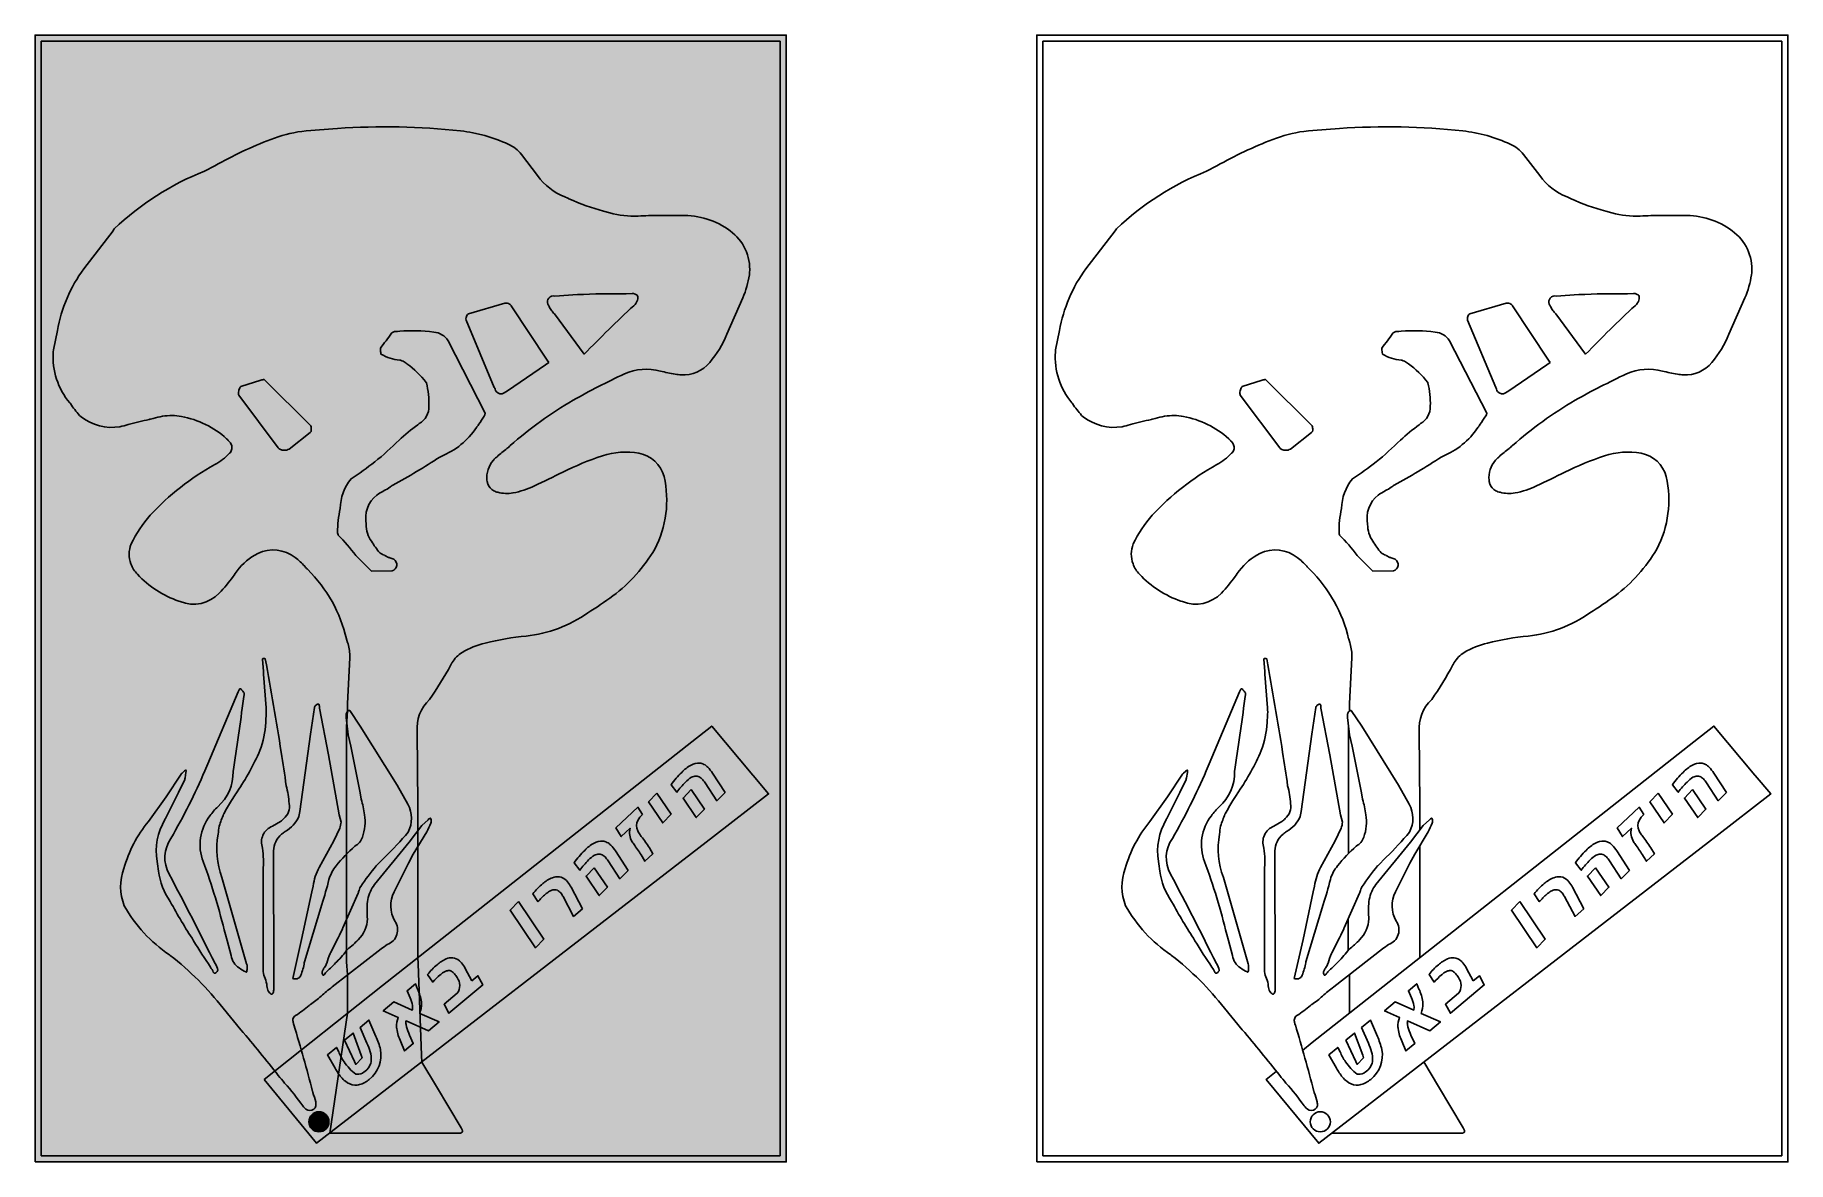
# Model space of a CAD drawing. Extents: x 2039 to 3439, y 250 to 1150.
import ezdxf

# ---------------------------------------------------------------- set-up
doc = ezdxf.new("R2010")
doc.units = 0
doc.header["$MEASUREMENT"] = 0

msp = doc.modelspace()

# ---------------------------------------------------------------- hatches: boundary and pattern name
at = {"true_color": 0x000000}
h = msp.add_hatch(color=18, dxfattribs=at)
h.paths.add_polyline_path([(2038.81, 250), (2038.81, 1150), (2638.81, 1150), (2638.81, 250)])
h.paths.add_polyline_path([(2043.81, 255.01), (2043.81, 1144.99), (2633.81, 1144.99), (2633.81, 255.01)], flags=16)
h = msp.add_hatch(color=7)
h.paths.add_polyline_path([(2043.81, 255.01), (2043.81, 1144.99), (2633.81, 1144.99), (2633.81, 255.01)])
edge = h.paths.add_edge_path(flags=16)
edge.add_line((2274.24, 273.043), (2288.27, 368.872))
edge.add_line((2288.27, 368.872), (2288.27, 369.378))
edge.add_line((2288.27, 369.378), (2288.27, 399.576))
edge.add_line((2288.27, 399.576), (2287.63, 409.833))
edge.add_line((2287.63, 409.833), (2287.53, 581.7))
edge.add_line((2287.53, 581.7), (2287.53, 597.435))
edge.add_line((2287.53, 597.435), (2288.35, 610.344))
edge.add_line((2288.35, 610.344), (2288.35, 616.1419999999999))
edge.add_line((2288.35, 616.1419999999999), (2290.18, 652.695))
edge.add_line((2290.18, 652.695), (2290.25, 654.558))
edge.add_arc((2249.320504727038, 652.7769802691771), 40.96822689086014, 2.49161586148283, 17.27817332864702)
edge.add_line((2288.44, 664.945), (2287.64, 667.493))
edge.add_arc((2292.544288805709, 668.8484716341144), 5.08815802041218, 193.1720845095676, 195.4499980157563, ccw=False)
edge.add_arc((2175.766314287907, 641.5618740325376), 114.8353752010096, 13.15099561217359, 45.27957619734931)
edge.add_arc((2274.070095751586, 741.7269168205471), 25.51583867332408, 223.88500481189, 226.6973301136741, ccw=False)
edge.add_arc((2315.282009614637, 779.2105440707999), 81.21760169605794, 221.207844252583, 222.7893774679969, ccw=False)
edge.add_arc((2214.267011987734, 689.7853899090104), 53.69604269549116, 41.98556349590874, 52.98944046551379)
edge.add_arc((2229.001877963974, 710.5080144070404), 28.28754891075598, 51.55508293026394, 115.7106224129545)
edge.add_arc((2239.438974404086, 692.1442521948769), 49.38203723575948, 117.3782709135561, 142.5411305165687)
edge.add_arc((2336.846762792948, 621.1237408621807), 169.9216611579064, 143.507976495024, 145.4166679210278)
edge.add_arc((2106.405141442232, 781.907448864531), 111.0739456031287, 315.7074178783761, 324.6048071627224, ccw=False)
edge.add_arc((2165.31931828079, 723.7180454692445), 28.27379195806703, 248.11410991581698, 316.7407509054914, ccw=False)
edge.add_line((2154.78, 697.482), (2153.67, 697.873))
edge.add_arc((2180.754315180322, 775.7873594195073), 82.48762048052531, 223.1863734118426, 250.8317062395741, ccw=False)
edge.add_arc((2136.686997296228, 735.1591099568286), 22.55819802175528, 199.4031058201041, 224.5458128262539, ccw=False)
edge.add_arc((2135.389109341631, 735.3780140970272), 21.41624141967431, 157.5916349081993, 201.1092785528861, ccw=False)
edge.add_arc((2208.652602976455, 698.8200401609529), 103.2506744026329, 138.9901299218972, 154.3330248274044, ccw=False)
edge.add_arc((2286.484028394467, 620.6582109912702), 213.4175161588683, 119.20499219869399, 136.8664591159609, ccw=False)
edge.add_arc((2158.041306377632, 850.7505686697656), 50.09743328724878, 299.0274326987977, 316.0191278530225)
edge.add_line((2194.09, 815.962), (2194.53, 816.452))
edge.add_arc((2189.810085455983, 820.6381127773591), 6.308813952525924, 318.4300414007672, 335.4811328362098)
edge.add_arc((2190.561830778262, 820.401108166843), 5.527341882577733, 334.4824714042544, 366.825395567304)
edge.add_arc((2188.691990357006, 820.0348570666032), 7.428803898915893, 7.916308114933726, 34.96381579149993)
edge.add_arc((2182.944567098343, 815.8552180394651), 14.53467446554037, 35.48282960918411, 42.96851858548005)
edge.add_arc((2168.60599816665, 803.2961722242945), 33.59187677430106, 41.9735534303914, 46.40379874998352)
edge.add_arc((2142.721561168709, 773.4056371738859), 73.11210720073011, 47.86604907331499, 79.79888499215296)
edge.add_arc((2148.149964326383, 813.7651184947712), 32.47943745491813, 76.61270432305055, 89.66476315375546)
edge.add_arc((2149.803646532587, 787.8997545532434), 58.36260136357635, 91.43704290055067, 106.7231028275026)
edge.add_arc((2102.024738025701, 951.8846224579322), 112.4440710885158, 284.8695275260781, 285.9954813750988, ccw=False)
edge.add_arc((2126.533101930931, 859.9375631531553), 17.28701039424994, 281.7044407266723, 284.56360388611967, ccw=False)
edge.add_arc((2244.503803053675, 339.4670895768417), 516.3888310633135, 102.806671524185, 104.7259298467478)
edge.add_arc((2082.21070773453, 948.9379084097875), 114.3349411011248, 282.3012697259786, 285.7469616061214, ccw=False)
edge.add_arc((2099.938093729948, 875.5229128565632), 38.86492675236263, 231.360264342447, 279.82502485511384, ccw=False)
edge.add_line((2075.67, 845.166), (2074.34, 846.2439999999999))
edge.add_arc((2135.776571038349, 901.8164148737128), 82.84168972109497, 213.8665651755336, 222.1308997094785, ccw=False)
edge.add_line((2066.99, 855.6519999999999), (2066.55, 856.1419999999999))
edge.add_arc((2110.265936675346, 892.7755912483888), 57.03598098706565, 175.8431132353772, 219.9627275580372, ccw=False)
edge.add_line((2053.38, 896.91), (2053.5, 898.576))
edge.add_line((2053.5, 898.576), (2056.65, 913.962))
edge.add_arc((2172.088645405068, 893.8501279145017), 117.1775074480611, 143.6191177692884, 170.1170500790255, ccw=False)
edge.add_line((2077.75, 963.3539999999999), (2101.14, 993.7339999999999))
edge.add_line((2101.14, 993.7339999999999), (2101.53, 994.42))
edge.add_line((2101.53, 994.42), (2102.08, 995.204))
edge.add_arc((2257.386712097646, 831.9004908353846), 225.3623990998911, 111.68076396135649, 133.562235248186, ccw=False)
edge.add_line((2174.13, 1041.32), (2182.39, 1045.59))
edge.add_arc((2356.931384305055, 734.0253633773581), 357.1235327291153, 111.3371690997048, 119.2579514630861, ccw=False)
edge.add_arc((2269.071977938124, 955.216206637454), 119.1337102674382, 98.30694447721561, 110.68519814708259, ccw=False)
edge.add_arc((2366.137090227557, -147.4010802462774), 1225.839361512432, 94.01484630079852, 95.3490826283583, ccw=False)
edge.add_arc((2318.302035820249, 521.1425947929066), 555.5879069571076, 83.76111645978642, 93.92104169221722, ccw=False)
edge.add_arc((2365.993679662102, 954.7037207115352), 119.4120879265751, 64.87786003297259, 83.90139663235021, ccw=False)
edge.add_arc((2405.227819057487, 1036.911754099003), 28.33052766231976, 38.660599681647625, 66.13471172494201, ccw=False)
edge.add_line((2427.35, 1054.61), (2440.21, 1037.76))
edge.add_arc((2480.331765983557, 1066.522472942112), 49.36634435913832, 215.6359643335538, 248.1891325159151)
edge.add_line((2461.99, 1020.69), (2464.21, 1019.8))
edge.add_arc((2448.228014230841, 984.5303771430124), 38.72170148120726, 63.921759887708504, 65.62294117743158, ccw=False)
edge.add_arc((2537.85950654333, 1176.836764330464), 173.4555329786034, 245.2533976973594, 254.9637782763801)
edge.add_line((2492.86, 1009.32), (2497.89, 1008.04))
edge.add_arc((2518.16236308319, 1083.572476335585), 78.20564996445182, 254.9762952809466, 271.668900362971)
edge.add_arc((2533.810534986686, 791.043176853857), 214.7734127752712, 89.0984122717988, 93.56920770789287, ccw=False)
edge.add_line((2537.19, 1005.79), (2555.08, 1005.79))
edge.add_arc((2557.435760060254, 945.1515410844877), 60.68420144576148, 53.03123276038599, 92.22478058293427, ccw=False)
edge.add_arc((2572.072868376067, 963.14982526076), 37.51187882601236, -4.48265219526661, 54.36128372172442, ccw=False)
edge.add_line((2609.47, 960.2180000000001), (2609.31, 958.552))
edge.add_arc((2530.785514949735, 970.6893612983262), 79.45697132218997, 337.3793634653854, 351.2134477177203, ccw=False)
edge.add_line((2604.13, 940.128), (2591.32, 911.0219999999999))
edge.add_arc((2511.844484309764, 943.8652102839087), 85.99438386302917, 319.9067975584321, 337.54716775209897, ccw=False)
edge.add_arc((2556.266458328515, 906.4966271326957), 27.94508370857634, 267.2382884517398, 319.86102008526734, ccw=False)
edge.add_arc((2557.939761147753, 923.3872665512989), 44.9049178938813, 259.9454446914397, 266.1440695082711, ccw=False)
edge.add_arc((2568.954174495622, 1000.498020923688), 122.7822595047289, 255.5086989988607, 261.16683664122826, ccw=False)
edge.add_arc((2527.006505930692, 840.607894733732), 42.52203722678758, 74.69570515492174, 114.2823740968267)
edge.add_arc((2760.356240031304, 340.4257205275542), 594.4557173717802, 114.9583611535923, 119.4050556500742)
edge.add_arc((2636.867857990259, 572.1149746011895), 332.0419056200649, 120.4707359381653, 131.1507925259342)
edge.add_arc((2400.980293394768, 839.7652015846311), 24.76268653291883, 306.58725333270667, 314.60815918277655, ccw=False)
edge.add_arc((2496.580473525788, 714.9672901056783), 132.4472669105832, 127.6155158505958, 132.1141692837463)
edge.add_arc((2465.42242982521, 748.1117755989974), 86.96997337645293, 131.5302501929697, 133.4421293346673)
edge.add_arc((2415.367940656512, 801.8514742493458), 13.54640445803255, 136.0211488816351, 141.002736421779)
edge.add_arc((2420.37192607411, 796.6418243109758), 20.73326576853207, 138.5151331862386, 186.2017928350581)
edge.add_arc((2417.879790684154, 796.3739350292283), 18.22677541961368, 186.2109248740145, 191.8277199887337)
edge.add_arc((2408.45670183993, 794.3655285775308), 8.592160662398227, 191.5988752355688, 199.7506649144428)
edge.add_arc((2409.763812897778, 794.9096353990775), 10.00649342194557, 200.1537069427818, 243.2506039638431)
edge.add_arc((2412.21069952268, 800.1041321842781), 15.74715400952697, 243.8071413932332, 256.4079342775357)
edge.add_arc((2415.612173213126, 811.5449970561364), 27.67386340701653, 255.1293162667244, 280.1941264216451)
edge.add_arc((2406.352253557473, 857.0066491976722), 74.0644002169537, 281.0201695667079, 295.0228592456832)
edge.add_arc((2893.041117766783, -130.0275524703768), 1026.454777510106, 114.93181363591759, 116.335407467272, ccw=False)
edge.add_arc((2554.69705595097, 618.4707972607282), 205.2683499392942, 107.80805771802241, 117.36309770997681, ccw=False)
edge.add_arc((2510.508397745759, 758.4467113065664), 58.48965207608426, 79.5271872668988, 108.53032938842199, ccw=False)
edge.add_arc((2516.660702628864, 791.0001489962602), 25.360562108754, 14.710293414141404, 79.82679038822528, ccw=False)
edge.add_arc((2458.750772930426, 778.553517563372), 84.57496898407888, -27.558169622525327, 12.903552012331318, ccw=False)
edge.add_arc((2421.620882360162, 806.020858798645), 130.3973261501632, 307.1509257604082, 329.2885386657738, ccw=False)
edge.add_arc((2211.17467090455, 1106.942807827029), 497.5352789413893, 302.7433517997743, 305.53892632320924, ccw=False)
edge.add_arc((2419.532420214782, 775.7945818667192), 106.3800936208342, 276.22632940791993, 304.8229710023148, ccw=False)
edge.add_arc((2454.178423329524, 440.7848456235591), 230.4188405091036, 95.75579968186226, 104.0012969051032)
edge.add_arc((2412.103945011265, 604.1706175511584), 61.72112910676712, 102.799734962069, 121.4725065078987)
edge.add_arc((2391.890250363245, 636.9564472575053), 23.20536766564628, 121.1689546213909, 149.3826164170636)
edge.add_arc((2397.183463993412, 632.5524830681076), 30.02353524407095, 147.2941202897026, 149.7048315131877)
edge.add_arc((2341.536076533969, 663.0963889881983), 33.47569281801893, 331.0898794993033, 332.6137208049625, ccw=False)
edge.add_arc((2115.995656765856, 784.6147778689127), 289.6677733312793, 325.21867823097847, 331.6160150924296, ccw=False)
edge.add_arc((2375.003023797839, 596.4735572202152), 31.13505635665281, 132.6461477060307, 185.4748470875664)
edge.add_line((2344.01, 593.503), (2344.55, 535.095))
edge.add_line((2344.55, 535.095), (2344.55, 515.524))
edge.add_line((2344.55, 515.524), (2344.55, 502.788))
edge.add_line((2344.55, 502.788), (2344.55, 502.559))
edge.add_line((2344.55, 502.559), (2344.55, 414.653))
edge.add_line((2344.55, 414.653), (2344.55, 413.201))
edge.add_line((2344.55, 413.201), (2344.74, 408.186))
edge.add_line((2344.74, 408.186), (2347.54, 335.195))
edge.add_line((2347.54, 335.195), (2347.76, 329.815))
edge.add_line((2347.76, 329.815), (2359.39, 310.283))
edge.add_line((2359.39, 310.283), (2379.1, 277.258))
edge.add_arc((2370.120861675774, 272.2659032172406), 10.27355611918379, 22.388834220958586, 29.072576982102817, ccw=False)
edge.add_line((2379.62, 276.179), (2379.89, 275.592))
edge.add_arc((2376.463163619906, 273.6928310121718), 3.917914039417289, 22.608442385911303, 28.99542822678461, ccw=False)
edge.add_arc((2377.859982719866, 274.4571631579946), 2.340683366935443, 1.3669165741226266, 18.47747036852121, ccw=False)
edge.add_arc((2378.923697596198, 274.504663630988), 1.276329628661666, -56.937701771248214, 0.3742310342531141, ccw=False)
edge.add_arc((2377.71961286315, 278.1318675833099), 5.066757973798468, 288.8901510579635, 292.0286176598675, ccw=False)
edge.add_arc((2377.531206219806, 276.6995021902899), 3.826771964175468, 287.15590852575895, 298.54798717208024, ccw=False)
edge.add_line((2378.66, 273.043), (2274.24, 273.043))
edge = h.paths.add_edge_path(flags=0)
edge.add_arc((2255.483727478015, 836.1678808527249), 3.900072379640771, 2.5294158074020174, 24.593439063993912, ccw=False)
edge.add_arc((2242.100065349613, 834.7559203488689), 17.3523903213004, -0.963935958009813, 5.237757665506024, ccw=False)
edge.add_arc((2256.880859051515, 834.4690047652397), 2.569145823197693, 312.6044804166822, 359.8883862081852, ccw=False)
edge.add_arc((2255.659640869176, 836.4261260874848), 4.855079872528628, 304.9366314063341, 307.5710440685854, ccw=False)
edge.add_line((2258.44, 832.446), (2241.65, 819.3789999999999))
edge.add_arc((2238.441414088563, 824.1513672378866), 5.750696705993515, 263.29522419363997, 303.9139609321894, ccw=False)
edge.add_arc((2237.776237413823, 827.0464192243056), 8.606421484556032, 249.9810978802244, 269.9584754803081, ccw=False)
edge.add_arc((2236.650733512129, 823.0624638732368), 4.488349401884975, 217.7115663905212, 246.06765119040222, ccw=False)
edge.add_line((2233.1, 820.317), (2201.55, 862.314))
edge.add_arc((2207.733340694537, 864.1222091679557), 6.442307237301813, 172.9312584943609, 196.3006300770423, ccw=False)
edge.add_arc((2209.338263502605, 864.4104535588646), 8.014161601088677, 150.3998643241955, 176.3904505623471, ccw=False)
edge.add_arc((2205.142269007525, 866.4629577118163), 3.36429378241986, 124.84607412691801, 145.4899705373947, ccw=False)
edge.add_line((2203.22, 869.2239999999999), (2219.16, 874.426))
edge.add_arc((2216.175093574621, 892.4195695417044), 18.23946850158795, 279.4188746242123, 284.4614186290902)
edge.add_arc((2221.431765096336, 871.7817434504022), 3.057871367382794, 84.59127115538058, 103.26732107498083, ccw=False)
edge.add_line((2221.72, 874.826), (2259.03, 837.791))
edge = h.paths.add_edge_path(flags=0)
edge.add_line((2368.74, 905.829), (2398.42, 847.9119999999999))
edge.add_arc((2393.360943397582, 848.5614764867571), 5.100575792331616, 326.6173859841069, 352.68444122559754, ccw=False)
edge.add_arc((2602.045210058102, 705.5325431977004), 247.895146985519, 145.5524004567395, 147.4538135298378)
edge.add_arc((2353.927283102134, 866.3584480188152), 47.82443117870412, 321.43255100127914, 324.952481063997, ccw=False)
edge.add_arc((2340.062788270429, 870.5466415548622), 61.51056326584528, 291.9949258600566, 326.44000933874895, ccw=False)
edge.add_arc((2381.622354420444, 781.1999849043497), 37.24524879562884, 119.8220477311708, 121.5934421139803)
edge.add_arc((2015.92099642473, 1348.708531415955), 637.8956174273262, 298.94261617122993, 302.8679557563733, ccw=False)
edge.add_arc((2330.85310459419, 778.5193892531009), 13.48998054058766, 117.5197525374214, 130.2327771707239)
edge.add_arc((2307.962083067362, 808.0719688403206), 23.91084784470901, 293.66599690145205, 306.36656941151296, ccw=False)
edge.add_line((2317.56, 786.172), (2317.35, 786.073))
edge.add_arc((2356.928041905019, 715.6959845504647), 80.7424653117525, 119.3521691103983, 123.9892399787723)
edge.add_arc((2326.314215765007, 764.1778276522497), 23.49288048368265, 128.1876532254087, 192.1780417353529)
edge.add_arc((2326.053862335762, 758.8450290732658), 22.70699169949336, 179.0487583887681, 215.3792510583411)
edge.add_arc((2349.470301596128, 769.2282070304262), 48.08139801250573, 209.3000199332027, 222.7622015807429)
edge.add_arc((2322.276323206578, 746.9084519070296), 13.12735437983931, 231.8651905896474, 250.6188492149212)
edge.add_line((2317.92, 734.525), (2318.19, 734.329))
edge.add_arc((2314.040871227792, 724.3214521011625), 10.83357210323039, 56.43858733045607, 67.48110671366192, ccw=False)
edge.add_arc((2323.667163545603, 739.1612260193505), 6.856451703139084, 237.9625706314525, 257.4729870537111)
edge.add_arc((2318.890772414359, 718.4654482774148), 14.38368773485501, 63.09308531827247, 76.78076934954191, ccw=False)
edge.add_arc((2322.566342013336, 727.0112796332569), 5.133632675175908, -73.89969307901748, 56.49710570338499, ccw=False)
edge.add_line((2323.99, 722.079), (2307.53, 721.883))
edge.add_line((2307.53, 721.883), (2295.83, 733.545))
edge.add_line((2295.83, 733.545), (2294.96, 734.428))
edge.add_arc((2153.985946253011, 627.1022245630558), 177.1793043868281, 37.28259158090374, 44.23137918493507)
edge.add_line((2280.94, 750.695), (2280.83, 750.8919999999999))
edge.add_arc((2283.843218257983, 752.3860995852339), 3.363304601257468, 180.4105534591184, 206.3744420483777, ccw=False)
edge.add_line((2280.48, 752.362), (2280.48, 752.753))
edge.add_arc((2352.957973961841, 754.4433579928138), 72.49768285784813, 166.1767899607553, 181.3360310623426, ccw=False)
edge.add_arc((2320.956238656191, 771.3587534877283), 38.39838771578678, 140.8936309318598, 179.3938119221632, ccw=False)
edge.add_arc((2110.464512212925, 1069.40084642684), 328.0689910479392, 303.4208857198524, 307.4933389822828)
edge.add_arc((2158.115053312069, 997.4889833368915), 242.0824316884844, 308.9049033887656, 315.0793211974079)
edge.add_arc((2435.721559668355, 710.5669868064024), 157.2521629937452, 125.4305543073445, 132.4770432065733, ccw=False)
edge.add_arc((2331.501653989224, 851.9344958024827), 18.59297581547062, 314.6139863505078, 319.1696153873856)
edge.add_arc((2338.166477822588, 853.0896080138501), 15.23190889369494, 299.0815159960026, 361.9014126029381)
edge.add_arc((2289.13005140555, 855.9430427165073), 64.30283273666817, 357.9073573106421, 374.6581847114355)
edge.add_arc((2347.669298304731, 871.947670267776), 3.680423361704389, 4.165381102986671, 10.3357911155057)
edge.add_arc((2289.977398444848, 824.5327747904659), 77.91317211106389, 38.10000268290246, 53.92143589150415)
edge.add_line((2335.86, 887.503), (2335.26, 887.895))
edge.add_arc((2323.081003864232, 870.5630067624048), 21.18315218429728, 54.90471955276793, 65.605517853351)
edge.add_arc((2329.36778139748, 884.5291045982261), 5.867510739421899, 65.18839265860713, 77.07699667577215)
edge.add_line((2330.68, 890.248), (2330.49, 890.248))
edge.add_arc((2331.950756520554, 893.2814732420152), 3.366863454665516, 237.46484175495561, 244.2870512554239, ccw=False)
edge.add_arc((2332.22564876028, 922.9648379513155), 32.58864640458216, 238.27677250229618, 266.3306055513257, ccw=False)
edge.add_arc((2316.704344553279, 895.5084080764785), 1.63569317154957, 182.3268108131142, 189.2671264252726, ccw=False)
edge.add_arc((2364.96281986995, 902.513512231623), 50.39146514854791, 183.5856522006401, 188.0670318584612, ccw=False)
edge.add_arc((2319.022286758172, 899.729729757381), 4.367794088532779, 177.1224507835416, 184.8295164304552, ccw=False)
edge.add_arc((2075.334496593046, 1086.735606837105), 303.5884271093207, 322.028995808094, 324.816298048292)
edge.add_arc((2326.248167960964, 909.4863377115289), 3.62822220381454, 105.47653005554619, 140.216399234021, ccw=False)
edge.add_arc((2327.562767640141, 904.7006140230792), 8.591213276922595, 86.74884751929869, 105.40912019487891, ccw=False)
edge.add_line((2328.05, 913.278), (2328.22, 913.278))
edge.add_line((2328.22, 913.278), (2330.04, 913.4730000000001))
edge.add_arc((2340.261470988512, 779.9660504350121), 133.8976626058768, 82.7324080885873, 94.37810071758253, ccw=False)
edge.add_arc((2356.109955170371, 897.9325957991208), 14.89534261781518, 32.013949482851785, 85.80332931735842, ccw=False)
edge = h.paths.add_edge_path(flags=0)
edge.add_line((2449.04, 888.596), (2446.37, 886.745))
edge.add_line((2446.37, 886.745), (2416.01, 865.8489999999999))
edge.add_line((2416.01, 865.8489999999999), (2413.54, 864.216))
edge.add_arc((2410.970585667049, 868.442383228569), 4.946130326740686, 218.8761304235694, 301.29735774131314, ccw=False)
edge.add_arc((2410.044733912914, 867.9254806722066), 3.905012764434069, 190.0801995854244, 221.4988427242111, ccw=False)
edge.add_arc((2403.548093889247, 866.7447754582909), 2.69811754101377, 10.61949134825912, 40.16397282873329)
edge.add_line((2405.61, 868.485), (2383.05, 922.174))
edge.add_arc((2388.417547150187, 923.0572747468698), 5.439736821568967, 166.4150186933801, 189.3447497907767, ccw=False)
edge.add_arc((2388.171869843541, 923.5263050251596), 5.106313648958558, 129.7017649009588, 170.8876103095888, ccw=False)
edge.add_line((2384.91, 927.455), (2413.97, 935.8710000000001))
edge.add_arc((2414.984245622109, 931.3065285726099), 4.675798711816807, 54.792908259938486, 102.5278344686223, ccw=False)
edge.add_arc((2416.056827071734, 932.035918693293), 3.491342721608902, 37.41082728780327, 62.2953654861642, ccw=False)
edge.add_arc((2415.064330800904, 931.9125707430923), 4.383802824749703, 23.320433119469726, 30.795957202591296, ccw=False)
edge.add_line((2419.09, 933.648), (2447.83, 890.423))
edge.add_line((2447.83, 890.423), (2449.04, 888.596))
edge = h.paths.add_edge_path(flags=0)
edge.add_line((2511.01, 943.363), (2515.6, 943.559))
edge.add_arc((2515.715802618176, 935.9275169411372), 7.632361621679435, 71.56004440169141, 90.86935816253612, ccw=False)
edge.add_arc((2515.938951286366, 937.9539602434551), 5.655696689918002, 60.42955079675562, 67.20683414036529, ccw=False)
edge.add_arc((2517.558010774304, 940.4369327880416), 2.703327987190113, 1.8032576810783212, 64.30784444966872, ccw=False)
edge.add_arc((2512.603105269542, 940.4331573864328), 7.657410131585156, -33.47980898949879, 0.6647705842036089, ccw=False)
edge.add_arc((2511.438546633464, 940.6189696082203), 8.744843045612308, 318.61833018761894, 329.7155195093579, ccw=False)
edge.add_arc((2507.131682375651, 945.630295773521), 15.31646095045754, 309.7712904246459, 315.2010891030144, ccw=False)
edge.add_arc((3313.154648531231, 82.52347720155308), 1165.651817927267, 133.084204547373, 135.8018680841442)
edge.add_line((2477.46, 895.148), (2453.57, 927.2919999999999))
edge.add_arc((2400.036426746432, 884.0684783870083), 68.80491469309335, 38.91773977429569, 41.9731655802675)
edge.add_arc((2462.539575883774, 938.4710104530207), 14.11222225875893, 202.0546541408146, 216.4633362175558, ccw=False)
edge.add_arc((2442.305992974358, 930.1340487003123), 7.772320414278802, 23.00851939236705, 39.07280775258825)
edge.add_arc((2452.873108337547, 936.7739258735867), 4.855913312371174, 76.82375729364702, 201.0091276021191, ccw=False)
edge.add_line((2453.98, 941.502), (2471.99, 942.678))
edge.add_arc((2501.170688674234, 392.1441904107891), 551.3066189447685, 88.97737316169628, 93.03408649569468, ccw=False)
edge = h.paths.add_edge_path(flags=0)
edge.add_line((2318.22, 493.445), (2311.38, 486.585))
edge.add_line((2311.38, 486.585), (2311.26, 486.389))
edge.add_arc((2460.899715181059, 361.4177954740518), 194.9611405386594, 140.1331462152592, 146.1472263562533)
edge.add_line((2298.99, 470.023), (2298.81, 469.729))
edge.add_arc((2314.11851495366, 461.2500406103877), 17.49981092518186, 151.0191544909812, 164.5633961056358)
edge.add_arc((2258.885403945966, 477.6553286569189), 40.12283590379541, 341.2103855456689, 342.9752898488892, ccw=False)
edge.add_line((2296.87, 464.732), (2284.64, 436.899))
edge.add_arc((2307.294048218403, 425.820350431836), 25.21789794839961, 153.9396931400587, 156.1476299924926)
edge.add_arc((1870.834780442307, 631.1606733656499), 457.1392244398264, 332.0789233771894, 334.7304079111738, ccw=False)
edge.add_arc((2280.25860036255, 414.1170662539899), 6.257028550565873, 151.4964805780572, 158.4239507825685)
edge.add_arc((2321.406137398798, 395.5702512947539), 51.38527695984377, 156.0640948202197, 165.2246815723866)
edge.add_line((2271.72, 408.675), (2271.6, 408.3819999999999))
edge.add_arc((2261.450037742046, 411.8132697385021), 10.71425899706798, 322.85074997225445, 341.32179578405845, ccw=False)
edge.add_arc((2282.577204847378, 396.162120361249), 15.5796751189198, 143.8936648667573, 154.8025337180683)
edge.add_arc((2271.627893170383, 401.0958411458255), 3.577201730943445, 151.6408678057751, 165.1606037037931)
edge.add_arc((2271.555956850341, 401.2369473559339), 3.473529961501201, 167.1069941775303, 212.6100036714724)
edge.add_arc((2269.232290668997, 399.7998114310685), 0.7428425341544749, 215.8266308640532, 238.123237157711)
edge.add_arc((2269.025, 399.5586813212168), 0.4313658912167445, 244.6041149327942, 295.3958850672058)
edge.add_arc((2269.091473545292, 399.9099357855694), 0.7503561546379016, 279.0885223096126, 301.1840845468388)
edge.add_arc((2267.342901021531, 402.2144081969162), 3.639850725871423, 305.9542576213206, 325.4278825533647)
edge.add_arc((2301.924169029309, 378.011361010839), 38.56986898197037, 142.0741302484462, 144.9730274894748, ccw=False)
edge.add_line((2271.5, 401.718), (2271.67, 401.913))
edge.add_arc((2128.344428255599, 556.9309882349951), 211.1227041137084, 312.7556631573681, 315.8777003949802)
edge.add_arc((2183.920926492346, 501.8889964847049), 132.9095388036359, 316.2313089832902, 321.8287268094583)
edge.add_arc((2216.305497771105, 508.5813825180414), 114.4126366513257, 309.0659494905187, 314.7967849541804)
edge.add_arc((2280.163669227578, 444.6871332020718), 24.08031694487897, 314.0951298762035, 358.9574651921235)
edge.add_line((2304.24, 444.249), (2304.18, 445.622))
edge.add_arc((2365.455874267263, 450.8850938980316), 61.50148717386293, 171.820693014627, 184.9091877907898, ccw=False)
edge.add_arc((2335.652151754223, 453.0369847849147), 31.76495583840755, 144.0422550325729, 168.0115996046245, ccw=False)
edge.add_line((2309.94, 471.689), (2337.55, 505.499))
edge.add_line((2337.55, 505.499), (2347.63, 518.828))
edge.add_line((2347.63, 518.828), (2352.76, 523.335))
edge.add_arc((2358.956362286053, 516.825039003011), 8.987463366397566, 122.4048218285065, 133.5861971805904, ccw=False)
edge.add_arc((2354.438110423059, 524.0056504565177), 0.5047806205781946, 12.976540866430526, 126.197767440262, ccw=False)
edge.add_arc((2349.463403616824, 522.3380576595471), 5.749385326847869, -1.784696413813208, 18.04490112210931, ccw=False)
edge.add_arc((2349.746909897248, 522.3136998390473), 5.465280002981099, 340.54056744066565, 358.37797296362584, ccw=False)
edge.add_arc((2285.946117260984, 548.769208636592), 74.52638405052262, 331.870890240651, 337.7027311563114, ccw=False)
edge.add_line((2351.67, 513.633), (2340.92, 495.798))
edge.add_line((2340.92, 495.798), (2337.16, 488.545))
edge.add_line((2337.16, 488.545), (2325.94, 466.152))
edge.add_arc((2341.389744006587, 456.02960025558), 18.47045117085374, 146.7678901980814, 148.7448343266241)
edge.add_arc((2347.382153156929, 454.4457199576029), 24.4779561993486, 152.8566810807442, 209.5112895914923)
edge.add_arc((2316.064369309664, 435.2707600150277), 12.286902096496, -70.77590958652331, 35.39810606992211, ccw=False)
edge.add_arc((2460.612464629324, 220.4176351835453), 247.0871503471317, 124.6551126311415, 126.0683272064539)
edge.add_line((2315.14, 420.142), (2276.23, 389.7619999999999))
edge.add_arc((2320.731710861359, 326.5941118378326), 77.26955651779102, 125.1646553481487, 133.7487720281367)
edge.add_arc((2220.115950563927, 434.8179931011675), 70.5175342316041, 303.24976959864875, 311.99847918981743, ccw=False)
edge.add_line((2258.78, 375.845), (2258.53, 375.649))
edge.add_line((2258.53, 375.649), (2257.67, 374.963))
edge.add_arc((2190.429714309384, 453.7851607381513), 103.6059315058101, 303.0345928754459, 310.4662747966771, ccw=False)
edge.add_arc((2249.802409925412, 361.6546872082126), 6.0144711302535, 118.7447504471116, 128.8454788988256)
edge.add_arc((2248.890984765892, 363.3312934316756), 4.151088126239775, 133.5678597238434, 180.404328668043)
edge.add_arc((2254.428287571475, 363.6951435926729), 9.69626102949262, 182.3237457169511, 189.319106039133)
edge.add_arc((2256.798028359399, 363.8151703704812), 12.05708078230675, 188.0583043715474, 200.5745538704946)
edge.add_line((2245.51, 359.578), (2245.61, 359.3819999999999))
edge.add_arc((679.1228448018637, -107.4952101350837), 1634.581394958436, 14.662757136885318, 16.59620776722238, ccw=False)
edge.add_arc((2271.96433813258, 309.0522733821048), 11.8274554327064, 193.6306066388266, 196.0866222569466)
edge.add_arc((2264.978417561132, 307.105775618133), 4.576188816629853, 196.9061174650327, 200.7831134227373)
edge.add_arc((2165.72708304158, 272.7307429646336), 100.4614343566104, 14.587628418976692, 19.026671075630873, ccw=False)
edge.add_arc((2254.425071017558, 295.9543841106379), 8.774682796043342, 2.7017762589849212, 13.70293223028159, ccw=False)
edge.add_arc((2259.063996959382, 295.5732122084075), 4.201855390759696, -77.68771598627347, 10.903278379829885, ccw=False)
edge.add_arc((2258.287900978713, 296.8912329263414), 5.675153787373726, 220.1492786176688, 287.13565257047304, ccw=False)
edge.add_arc((2274.791694778665, 311.9205609372445), 27.99354481219108, 217.9584898857348, 221.8822943942172, ccw=False)
edge.add_arc((2063.496488837381, 158.8344724388319), 232.9496130546145, 35.679355296344, 41.44631020098284)
edge.add_arc((2042.76977075573, 153.7426329933693), 252.0508545981166, 39.19467357265145, 40.97052759183764)
edge.add_arc((1186.633374925977, -505.3367674320174), 1332.137338513471, 38.22938824480907, 40.25957441764024)
edge.add_line((2203.22, 355.559), (2189.05, 372.709))
edge.add_arc((1997.101291863388, 222.8894284562923), 243.4958122285774, 37.97270665298704, 52.06932837488598)
edge.add_line((2146.78, 414.948), (2146.16, 415.438))
edge.add_arc((2208.531863495048, 509.0748521310285), 112.5082638424975, 208.9369970926553, 236.332264918203, ccw=False)
edge.add_arc((2148.325390479408, 469.8943710460953), 41.18533426145915, 159.3347225269762, 201.7422702489403, ccw=False)
edge.add_arc((2209.587408752778, 456.3282116739684), 103.6782383063748, 140.7235803263659, 164.2739303777639, ccw=False)
edge.add_line((2129.33, 521.9630000000001), (2143.48, 541.563))
edge.add_line((2143.48, 541.563), (2155.47, 559.693))
edge.add_line((2155.47, 559.693), (2155.62, 559.988))
edge.add_line((2155.62, 559.988), (2156.18, 560.4780000000001))
edge.add_line((2156.18, 560.4780000000001), (2158.01, 562.143))
edge.add_line((2158.01, 562.143), (2158.23, 562.339))
edge.add_arc((2165.199421529956, 552.1324426693155), 12.35907152688948, 118.19543849802781, 124.32673222254871, ccw=False)
edge.add_arc((2135.832853198837, 562.1650109530644), 23.54285916715079, -2.678049392732305, 2.0934036542885224, ccw=False)
edge.add_line((2159.35, 561.065), (2158.68, 556.655))
edge.add_arc((2136.064218321179, 562.745804071085), 23.42160274567982, 341.92505471082995, 344.92692977531743, ccw=False)
edge.add_line((2158.33, 555.479), (2153.44, 545.092))
edge.add_line((2153.44, 545.092), (2143.02, 524.413))
edge.add_arc((2108.809294369214, 540.2174710678187), 37.68492650238071, 333.5517376043911, 335.20427050641547, ccw=False)
edge.add_arc((2185.699257390578, 497.9512054197631), 50.1116779642005, 149.4360245344769, 189.1123198227673)
edge.add_arc((2254.165794190178, 504.1816446766036), 118.793535971217, 186.8490703630558, 190.627682541133)
edge.add_arc((2192.496809314996, 489.4455614062812), 55.55179742936873, 187.4184452797169, 214.6361203434314)
edge.add_arc((2558.519141653283, 682.8552502567293), 469.1890333145383, 208.6537405649506, 213.0886594714844)
edge.add_arc((2590.89172613072, 684.5149626857076), 497.4842909538795, 211.2130161743245, 214.1093011454197)
edge.add_arc((2142.913858567514, 382.714838991969), 42.68993214303888, 26.28425438167079, 32.32016058261371, ccw=False)
edge.add_arc((2186.952684694959, 404.604038703043), 6.489914556616452, 207.38390602488, 211.3455145573095)
edge.add_arc((2182.318270537855, 402.0435411727308), 1.220681274680127, 221.9208438806105, 278.0873874205444)
edge.add_line((2182.49, 400.835), (2182.66, 400.835))
edge.add_arc((2181.891161979987, 403.3528420371658), 2.632610952103669, 286.9803621732311, 309.6211493587831)
edge.add_arc((2181.035041076646, 404.4378995823367), 4.01449381028305, 309.1573073949116, 341.8595896260887)
edge.add_arc((2172.95484580659, 400.9899369024428), 12.09653564727675, 10.46938606571909, 37.6683057743185)
edge.add_arc((5.274009575978198, -663.3661695353813), 2426.744277162249, 26.20858824860527, 28.10703360428806)
edge.add_arc((2169.501688370554, 492.9437429746939), 27.01693210584119, 145.0026370862909, 208.8150943592411, ccw=False)
edge.add_arc((1715.300125044549, 758.5676360728048), 499.2481461434393, 329.9331136619327, 336.8680484045342)
edge.add_line((2174.41, 562.438), (2176.8, 568.023))
edge.add_line((2176.8, 568.023), (2200.95, 625.4019999999999))
edge.add_line((2200.95, 625.4019999999999), (2202.16, 627.705))
edge.add_arc((2204.458327180607, 626.549478405112), 2.572457576981865, 149.5800830841556, 153.3082884988395, ccw=False)
edge.add_arc((2202.604099333725, 627.4754473005745), 0.5237941010204719, 88.26042131719379, 134.0367162527398, ccw=False)
edge.add_arc((2202.505879671599, 627.090424723668), 0.9157141923745071, 62.40892583160809, 82.84093433429149, ccw=False)
edge.add_arc((2200.692326142691, 624.9724590158743), 3.686379615470379, 35.59263589844551, 52.62629159482998, ccw=False)
edge.add_arc((2225.274180239438, 643.3083520974851), 26.98155550832945, 216.8736637753289, 223.5541091042447)
edge.add_arc((2204.770698151763, 624.0638194764308), 1.152310199311559, -19.034920317613114, 34.53046438977009, ccw=False)
edge.add_arc((2203.662039441876, 624.61997147023), 2.387383805840604, 329.0733863502718, 337.02225578737716, ccw=False)
edge.add_line((2205.71, 623.393), (2205.23, 619.768))
edge.add_arc((-168.2696435193343, 928.0978594778874), 2393.442679495805, 351.19556630197945, 352.5984313583395, ccw=False)
edge.add_arc((2161.068649541595, 560.6568326737819), 35.9180505624906, -48.8158793369081, 1.7472605402924728, ccw=False)
edge.add_arc((2214.547709205343, 501.5581365187909), 43.79470253308025, 132.928119398308, 145.3279447945825)
edge.add_arc((2208.297204278907, 503.3237830524856), 37.70843935290061, 142.1298774714321, 200.9858198322735)
edge.add_arc((1693.962614018183, 312.0799942458058), 511.0324903215632, 13.526502848470727, 20.353040070355178, ccw=False)
edge.add_line((2190.82, 431.608), (2192.26, 426.805))
edge.add_line((2192.26, 426.805), (2195.37, 414.948))
edge.add_line((2195.37, 414.948), (2195.42, 414.752))
edge.add_arc((2209.275877913201, 416.7727729335538), 14.0024596408818, 188.2976473350993, 237.5855335057924)
edge.add_arc((2231.715091870886, 449.4339188164669), 53.62228667961242, 236.0516805413023, 242.8547014617757)
edge.add_arc((2208.435739031143, 404.3471339170286), 2.884150170092901, 245.7246319167841, 251.068236622893)
edge.add_arc((2207.601313862038, 401.85819256715), 0.2597644756713195, 247.0441312786448, 327.3373890567493)
edge.add_arc((2206.72654998041, 402.3617544832202), 1.268878552110607, 329.5131037927612, 348.510101081473)
edge.add_arc((2201.147566689109, 403.5085036096372), 6.964496150831676, 348.4075819325074, 361.3945569837407)
edge.add_line((2208.11, 403.6780000000001), (2208.11, 407.157))
edge.add_line((2208.11, 407.157), (2207.8, 408.283))
edge.add_line((2207.8, 408.283), (2188.09, 477.1780000000001))
edge.add_arc((2248.396706871797, 499.9476874812329), 64.4620629650789, 169.5198553472919, 200.6847694165327, ccw=False)
edge.add_arc((2313.403197064471, 497.6130369498381), 129.1607355716437, 170.8109686690905, 173.7506080573024, ccw=False)
edge.add_arc((2360.495964514928, 460.2286440902609), 183.9808474207914, 158.4380148565707, 161.6206824745958, ccw=False)
edge.add_line((2189.39, 527.8430000000001), (2189.49, 528.138))
edge.add_arc((2486.925461062951, 356.8342911219882), 343.2387131037133, 148.0197007223477, 150.0608226507619, ccw=False)
edge.add_line((2195.78, 538.623), (2198.76, 543.328))
edge.add_arc((2193.887941230473, 546.6308195388954), 5.886049061996885, 325.8662446103561, 332.5225544831184)
edge.add_arc((2229.281467366398, 527.315409262434), 34.43637402074076, 147.7739161258627, 151.1815033730613, ccw=False)
edge.add_arc((2050.810510841711, 650.0303293470605), 182.1852984149857, 325.0559818230547, 336.8852033455262)
edge.add_arc((2140.281348443194, 607.0459973372637), 83.13962784970415, 339.9254930658461, 355.7281313348097)
edge.add_arc((2316.129637622133, 601.4072931097542), 92.94129051280123, 177.3200126816961, 180.3417086624912, ccw=False)
edge.add_arc((2192.313187007115, 609.4998385227148), 31.20259191335686, 353.1032225054627, 365.9088017537958)
edge.add_line((2223.35, 612.712), (2221.26, 639.465))
edge.add_arc((2178.08726838538, 637.9454447798305), 43.1994653107556, 2.015813490962207, 4.882148962808995)
edge.add_line((2221.13, 641.622), (2220.54, 651.519))
edge.add_arc((2223.717958112209, 651.6659999999999), 3.181356120109123, 177.3516075419355, 182.6483924580624, ccw=False)
edge.add_arc((2221.091581291723, 651.3825331121758), 0.6996739689971454, 116.4440408924963, 142.0306933343503, ccw=False)
edge.add_arc((2221.254847948612, 650.9984314948066), 1.116570319321585, 96.41988264774159, 115.16798655413729, ccw=False)
edge.add_arc((2221.456918069149, 649.8813261275386), 2.250544813648158, 56.776680383441374, 98.35243661148331, ccw=False)
edge.add_arc((-1205.091824081248, 26.54172684759078), 3484.33510505916, 9.093631242546508, 10.33702913153212, ccw=False)
edge.add_arc((1509.209001817778, 456.6125338340254), 736.1900344236337, 7.32556157061299, 9.430255986387408, ccw=False)
edge.add_arc((2174.613629896039, 532.4492392238922), 67.23956116047822, 3.1746933481809947, 15.556397594977, ccw=False)
edge.add_arc((2229.874199521763, 533.7378503211955), 12.12289532071723, -51.74645312674443, 11.587953189177597, ccw=False)
edge.add_arc((2221.758256195134, 538.7321950429797), 21.32371302682831, 308.14866489075234, 317.1047733882976, ccw=False)
edge.add_line((2234.93, 521.9630000000001), (2228.45, 518.1419999999999))
edge.add_arc((2233.236242849095, 505.4291427101213), 13.58399282550375, 110.6307720120798, 200.8287541713477)
edge.add_arc((2133.169270596903, 489.7470432224078), 88.04208835739865, -4.581825641346427, 7.0802112466104745, ccw=False)
edge.add_arc((2228.711261374965, 482.0811259640143), 7.806955753105237, 175.3501920903282, 182.1884988579847)
edge.add_line((2220.91, 481.783), (2220.94, 402.452))
edge.add_arc((2232.358209389785, 403.2682008536157), 11.44734421175599, 184.0886844774591, 186.3001733379997)
edge.add_arc((2240.949560267139, 404.6877165083004), 20.1480221385547, 187.6315934886924, 203.9059561799903)
edge.add_arc((2204.368058995349, 388.8872112283637), 19.70181136904601, 4.826802041914505, 22.803248640613276, ccw=False)
edge.add_arc((2235.211209330632, 391.3597569831658), 11.24077593393241, 184.156573280867, 208.2573874461497)
edge.add_line((2225.31, 386.038), (2225.48, 385.7430000000001))
edge.add_arc((2229.986149608234, 389.1159913492547), 5.628716988260637, 216.8159816695961, 235.6479731356754)
edge.add_arc((2228.904879832085, 386.6075712286729), 2.993661372130509, 225.5913009778674, 234.3481804783424)
edge.add_arc((2227.895154732185, 385.4019555713747), 1.430339978600219, 239.0712317110562, 264.1754439081063)
edge.add_arc((2227.707433498916, 384.9152604105237), 0.9372275408503545, 272.6031246405826, 316.7426100996161)
edge.add_arc((2227.514100280843, 385.4219639848089), 1.444755535171098, 307.3196762558244, 318.7304557225235)
edge.add_arc((2227.070403445761, 385.7797651669672), 2.014390960482426, 319.4055640181537, 335.9552029654907)
edge.add_arc((2219.902257733041, 388.2462129780861), 9.588805447565031, 339.9513583783136, 360.8532237043341)
edge.add_line((2229.49, 388.389), (2229.39, 432.783))
edge.add_line((2229.39, 432.783), (2229.32, 462.772))
edge.add_line((2229.32, 462.772), (2229.25, 498.443))
edge.add_arc((2246.713573118586, 498.083053700709), 17.46728219862973, 128.9200873557303, 178.819228804736, ccw=False)
edge.add_arc((2367.300627830609, 356.8010533663501), 203.208067382376, 129.3118517266038, 130.3472367141314, ccw=False)
edge.add_arc((2227.363665974559, 535.1967804397063), 23.94999337361854, 297.8713590530771, 337.3717260590857)
edge.add_line((2249.47, 525.982), (2250.29, 529.803))
edge.add_line((2250.29, 529.803), (2258.73, 591.543))
edge.add_line((2258.73, 591.543), (2261.91, 612.908))
edge.add_line((2261.91, 612.908), (2261.97, 613.299))
edge.add_arc((2265.89014330613, 611.5384008465547), 4.297351849651902, 122.51862189782551, 155.8143878732815, ccw=False)
edge.add_arc((2265.471431733932, 612.3908697311325), 3.355097162699956, 109.5267652915214, 124.3154453004527, ccw=False)
edge.add_arc((2265.120919404322, 613.4127002060652), 2.274906577395634, 100.15056730517563, 109.8086272360643, ccw=False)
edge.add_arc((2264.82, 614.002711959928), 1.652316870071949, 86.53027724268958, 93.46972275731042, ccw=False)
edge.add_arc((2264.764099756321, 614.6842853661727), 0.9801920722504215, 29.167759864458674, 80.84819973840638, ccw=False)
edge.add_arc((2261.784016013165, 613.4894963505246), 4.184739132222983, 20.64590794463828, 23.557385317154115, ccw=False)
edge.add_arc((2262.955757852961, 613.9245346857767), 2.934865078957673, 1.1805150659477022, 20.76396540973218, ccw=False)
edge.add_arc((2245.022799994015, 613.0588082635935), 20.88774442639487, -0.4136756901323224, 2.5414080856464807, ccw=False)
edge.add_arc((2267.336469699622, 612.8825239642679), 1.426697176115602, 178.9768347947627, 186.8646082473549)
edge.add_arc((2273.690649442764, 614.0891690977621), 7.891741727031169, 190.050006147171, 192.9621022142259)
edge.add_line((2266, 612.319), (2273.17, 575.178))
edge.add_line((2273.17, 575.178), (2281.71, 527.3530000000001))
edge.add_line((2281.71, 527.3530000000001), (2283.27, 521.424))
edge.add_arc((2255.116474354549, 524.9787003561565), 28.37704884041226, 342.7696067552864, 352.8038401518417, ccw=False)
edge.add_line((2282.22, 516.573), (2277.4, 506.479))
edge.add_line((2277.4, 506.479), (2265.69, 485.213))
edge.add_arc((2303.835287597714, 464.9587625320421), 43.18908544205041, 152.0327644412416, 172.8719210643706)
edge.add_line((2260.98, 470.318), (2259.94, 465.6130000000001))
edge.add_line((2259.94, 465.6130000000001), (2251.74, 427.785))
edge.add_line((2251.74, 427.785), (2244.77, 396.622))
edge.add_arc((2246.372577348316, 398.9823356642998), 2.852970137505863, 235.8250001299495, 267.5375391448255)
edge.add_arc((2246.533349019785, 401.6649381346348), 5.540188721398327, 267.0683690130007, 304.7344108560501)
edge.add_arc((2248.073504851101, 399.3508709561895), 2.76144884524107, 305.8297943526895, 328.1826777469905)
edge.add_arc((2217.170043936009, 414.0488325402386), 36.96628036461636, 334.0881189584221, 350.4125561295126)
edge.add_arc((2294.309144666705, 399.8727573910132), 41.47185486242298, 165.938349054504, 168.850720096896, ccw=False)
edge.add_line((2254.08, 409.949), (2267.91, 455.715))
edge.add_arc((1932.297814660958, 561.9514726560229), 352.0251795972001, 342.4350595001418, 345.801998542801)
edge.add_arc((2303.218750962727, 466.985413503339), 30.87741371480524, 140.8307473965283, 163.7824872564394, ccw=False)
edge.add_arc((2368.601321076039, 416.4905874334697), 113.4809947294172, 130.9004557262346, 141.9156739662666, ccw=False)
edge.add_arc((2288.151400533047, 513.4345526915633), 12.7500659894223, 298.8318416340841, 341.1827018643948)
edge.add_arc((2267.454669891901, 521.3791175585988), 34.91333471489906, 339.7971917289008, 369.6889392273864)
edge.add_arc((2210.513320462092, 514.9763522278995), 92.17813237044469, 7.654873933035014, 15.59039803395577)
edge.add_line((2299.3, 539.75), (2298.46, 544.895))
edge.add_line((2298.46, 544.895), (2291.04, 582.038))
edge.add_line((2291.04, 582.038), (2288.91, 591.1519999999999))
edge.add_line((2288.91, 591.1519999999999), (2287.44, 602.813))
edge.add_line((2287.44, 602.813), (2287.21, 604.675))
edge.add_arc((2298.393642974796, 605.7456784743154), 11.23477737131782, 171.934369971774, 185.4686083583436, ccw=False)
edge.add_arc((2302.282773739915, 605.6121524758717), 15.1098297118678, 170.5038204186316, 173.5024187261472, ccw=False)
edge.add_arc((2289.890964310366, 607.5796287590847), 2.565337542841213, 161.3732994164006, 168.1824341310843, ccw=False)
edge.add_arc((2290.665709891653, 607.4823270228003), 3.334196343433762, 120.36999914273511, 164.0421148600368, ccw=False)
edge.add_line((2288.98, 610.359), (2289.35, 610.4580000000001))
edge.add_arc((2290.209815535617, 606.720888936722), 3.834746648028204, 91.04318666030628, 102.95684147442569, ccw=False)
edge.add_line((2290.14, 610.555), (2298.59, 598.109))
edge.add_line((2298.59, 598.109), (2327.98, 550.972))
edge.add_line((2327.98, 550.972), (2336.53, 535.683))
edge.add_arc((2316.179011855979, 524.348893918942), 23.29430572253129, -27.930044790619775, 29.114810780894175, ccw=False)
edge.add_arc((2160.807301152853, 658.0104609676443), 227.7291125478604, 313.727380501574, 320.5915847223941, ccw=False)
h.paths.add_polyline_path([(2221.79, 315.869), (2316.29, 390.953), (2563.37, 585.565), (2579.31, 598.109), (2612.01, 559.008), (2612.26, 558.7130000000001), (2624.65, 543.915), (2580.72, 509.909), (2263.71, 264.909)], flags=16)
edge = h.paths.add_edge_path(flags=16)
edge.add_line((2589.91, 545.189), (2583.31, 538.525))
edge.add_line((2583.31, 538.525), (2573.95, 552.8330000000001))
edge.add_arc((2558.081459017301, 542.45883556194), 18.95874153807402, 33.17491973946971, 45.03124986560422)
edge.add_arc((2565.241607319496, 550.06918818304), 8.519986397830262, 42.92827472757153, 67.29651228764516)
edge.add_arc((2566.823579716246, 553.1875695947878), 5.039149975172244, 70.20641554589862, 92.20156783539709)
edge.add_arc((2567.113626867955, 549.9978199737075), 8.239385985152708, 93.36502194819927, 118.4377579208512)
edge.add_arc((2573.497137031848, 539.4091196329365), 20.59816406236289, 120.0258753185567, 137.1331016520304)
edge.add_arc((2612.840601056194, 499.6432228458035), 76.52408715927547, 135.3503923628746, 143.3820795038031)
edge.add_line((2551.42, 545.288), (2546.75, 551.265))
edge.add_arc((2609.748587538104, 505.5979662861172), 77.80938246780431, 134.4290866876263, 144.0620268585953, ccw=False)
edge.add_arc((2578.204487187627, 539.1822162042191), 31.75983263640674, 119.0557370411347, 136.2039179897095, ccw=False)
edge.add_arc((2568.881258053016, 555.9928763661593), 12.53691995349858, 87.0338181821158, 119.1215007864188, ccw=False)
edge.add_arc((2568.74798229261, 558.8924874183539), 9.652243989263983, 63.53178344131288, 85.35284452363038, ccw=False)
edge.add_arc((2567.177556566433, 556.532170745049), 12.47011772907646, 43.9193038840358, 61.905886478959076, ccw=False)
edge.add_arc((2555.975013195008, 545.5440194047917), 28.16174664639048, 32.258333051296574, 44.213037642674806, ccw=False)
edge.add_line((2579.79, 560.575), (2589.91, 545.189))
h.paths.add_polyline_path([(2535.48, 544.503), (2546.8, 527.745), (2540.1, 520.788), (2528.78, 537.545)], flags=16)
edge = h.paths.add_edge_path(flags=16)
edge.add_arc((2534.382757846591, 515.5714368658332), 15.87724057384793, 131.5587128709043, 153.1277216705558)
edge.add_arc((2528.806846480304, 518.5581938839277), 9.55449673015714, 153.9907227315626, 205.0350010811069)
edge.add_arc((2533.781440930378, 520.2179968909403), 14.77634445241665, 202.7030106544442, 210.3490674999746)
edge.add_arc((2543.883445599094, 527.2321526028437), 27.0546630944166, 212.35872174033, 219.5419240326441)
edge.add_arc((2455.539537403261, 455.5796990390914), 86.69517159427669, 31.435841730808477, 38.88890679029328, ccw=False)
edge.add_line((2529.51, 500.795), (2532.32, 496.092))
edge.add_line((2532.32, 496.092), (2525.94, 490.1130000000001))
edge.add_line((2525.94, 490.1130000000001), (2523.58, 494.033))
edge.add_arc((2423.886372783139, 433.4895664734433), 116.6375867841881, 31.27009726652996, 36.4308182620669)
edge.add_arc((2549.878709101293, 526.5429061294424), 39.99254899231487, 211.4191414080157, 216.4989782313376, ccw=False)
edge.add_arc((2526.928140372389, 512.9222153631209), 13.31102791259049, 164.5197998730167, 212.8846477068782, ccw=False)
edge.add_line((2514.1, 516.475), (2506.93, 509.812))
edge.add_line((2506.93, 509.812), (2502.69, 516.868))
edge.add_line((2502.69, 516.868), (2520.31, 533.332))
edge.add_line((2520.31, 533.332), (2523.85, 527.452))
edge = h.paths.add_edge_path(flags=16)
edge.add_line((2476.12, 452.188), (2468.95, 446.112))
edge.add_line((2468.95, 446.112), (2460.58, 461.889))
edge.add_arc((2445.135986367639, 453.7622052438434), 17.45171481789781, 27.75379491288054, 39.35607752927229)
edge.add_arc((2452.395541459368, 459.8394887275103), 7.985217344140563, 38.67070278442765, 63.48819728166462)
edge.add_arc((2453.770266091494, 462.2173739681447), 5.246445708256611, 65.3310456084425, 105.2532499028089)
edge.add_arc((2455.43497574926, 456.2938303497012), 11.39937847250568, 105.4928248854227, 125.1631371746542)
edge.add_arc((2461.880068730413, 445.3975731559045), 24.04007842872086, 122.7641702039671, 129.867602643933)
edge.add_arc((2496.330664651113, 407.1417975686367), 75.5102157793389, 131.3240388425248, 137.7913589082628)
edge.add_line((2440.4, 457.872), (2436.31, 464.143))
edge.add_arc((2478.123125556915, 431.1496320604055), 53.26255529765515, 129.4497944490131, 141.7241854163962, ccw=False)
edge.add_arc((2461.897083356956, 452.1368026825203), 26.75872671461749, 111.7994302392809, 131.1755084891448, ccw=False)
edge.add_arc((2456.304718058389, 466.2939000436687), 11.53741980181943, 83.85370655958837, 112.1217670542643, ccw=False)
edge.add_arc((2455.930569319541, 467.9248779173498), 9.970871061078961, 43.02361016566772, 80.71106431103772, ccw=False)
edge.add_line((2463.22, 474.728), (2464.07, 473.748))
edge.add_arc((2445.065714262988, 457.9905841490305), 24.68722403743228, 27.618131630946777, 39.66384696210838, ccw=False)
edge.add_line((2466.94, 469.435), (2476.12, 452.188))
h.paths.add_polyline_path([(2424.87, 457.969), (2445.15, 427.982), (2438.45, 421.023), (2418.16, 451.0119999999999)], flags=16)
edge = h.paths.add_edge_path(flags=16)
edge.add_line((2387.63, 394.563), (2392.55, 398.679))
edge.add_line((2392.55, 398.679), (2396.44, 391.329))
edge.add_line((2396.44, 391.329), (2369.4, 368.692))
edge.add_line((2369.4, 368.692), (2365.51, 375.943))
edge.add_line((2365.51, 375.943), (2375.99, 384.763))
edge.add_arc((2367.633155709187, 390.8795967309554), 10.35613837634617, 323.7986101937066, 397.6744445644673)
edge.add_arc((2358.767772164166, 387.9103634210393), 19.43152749913099, 28.58966536055295, 39.41470443739209)
edge.add_arc((2367.528258168234, 395.2893743374692), 7.979488980640588, 38.42001120375661, 61.54689841143795)
edge.add_arc((2369.050920168958, 398.3304085942804), 4.581657093092321, 60.16950780276577, 77.02013333699831)
edge.add_arc((2369.3367176467, 397.5809224083478), 5.266789704221851, 81.88697648700312, 110.8750078163674)
edge.add_arc((2371.924288648868, 389.5255840903442), 13.72287298639682, 108.9848025332386, 128.6153246538663)
edge.add_arc((2381.551132263498, 377.9862098172171), 28.74899294184647, 129.2538379360692, 131.957912815324)
edge.add_arc((2398.336474887998, 356.9398496035035), 55.6449424478573, 130.3214627883948, 138.8131179294228)
edge.add_line((2356.46, 393.583), (2352.38, 399.758))
edge.add_arc((2394.666699530212, 366.4714171301666), 53.81599721559269, 130.3266159672542, 141.79143949193, ccw=False)
edge.add_arc((2378.886460920932, 385.9576826694717), 28.75406103400201, 114.11157406914819, 131.4825589163858, ccw=False)
edge.add_arc((2371.594877271744, 401.6915461818199), 11.41650528305553, 86.35839022752049, 112.9677998389943, ccw=False)
edge.add_arc((2371.39144761021, 403.758724489608), 9.37238627225329, 47.19528374178509, 84.31419572381611, ccw=False)
edge.add_arc((2367.836322830878, 399.2259912620898), 15.12100687582236, 40.11590754378079, 48.98290700192382, ccw=False)
edge.add_arc((2359.17473259057, 392.3530060068873), 26.17542164248967, 27.79536540239178, 39.40468877262367, ccw=False)
edge.add_line((2382.33, 404.559), (2387.63, 394.563))
h.paths.add_polyline_path([(2562.92, 547.345), (2573.46, 531.763), (2566.95, 525.002), (2556.4, 540.5830000000001)], flags=16)
edge = h.paths.add_edge_path(flags=16)
edge.add_line((2512.44, 482.862), (2505.84, 476.198))
edge.add_line((2505.84, 476.198), (2496.49, 490.505))
edge.add_arc((2480.149564638787, 480.17983556194), 19.32922265552769, 32.2878983242416, 44.14422845037617)
edge.add_arc((2488.001230114834, 487.7675311938304), 8.410408710951325, 44.30486242212243, 68.67309998219547)
edge.add_arc((2489.356152574353, 490.8600695947866), 5.038749846714896, 70.23586841093723, 92.23102070043556)
edge.add_arc((2489.643626867955, 487.6698199737084), 8.239385985151713, 93.36502194820285, 118.4377579208543)
edge.add_arc((2495.701355972146, 477.1301196329365), 20.39434815613034, 119.3023191061803, 136.4095454396538)
edge.add_arc((2536.080682136174, 437.4349431569109), 77.01570554449538, 135.7331388048678, 143.7648259457963)
edge.add_line((2473.96, 482.959), (2469.28, 488.938))
edge.add_arc((2532.272653653729, 443.2704662861145), 77.80487163312847, 134.4262239359038, 144.0591641068727, ccw=False)
edge.add_arc((2501.059478495892, 476.9032162042191), 31.9615611445347, 119.52235560598751, 136.6705365545623, ccw=False)
edge.add_arc((2491.416258053016, 493.7454895163318), 12.55454290929526, 87.01513605490732, 119.10281865921019, ccw=False)
edge.add_arc((2491.028780521871, 496.6394263745523), 9.699621140594363, 62.01656889339222, 83.83762997570977, ccw=False)
edge.add_arc((2490.01716501241, 494.2531707450475), 12.28363533848144, 45.085735061361504, 63.07231765628501, ccw=False)
edge.add_arc((2478.505013195008, 483.3140194047938), 28.16174664638902, 32.25833305129339, 44.21303764267168, ccw=False)
edge.add_line((2502.32, 498.345), (2512.44, 482.862))
h.paths.add_polyline_path([(2485.45, 485.018), (2496, 469.435), (2489.48, 462.673), (2478.93, 478.255)], flags=16)
edge = h.paths.add_edge_path(flags=0)
edge.add_line((2346.08, 368.593), (2361.51, 361.832))
edge.add_line((2361.51, 361.832), (2353.06, 354.775))
edge.add_line((2353.06, 354.775), (2335.14, 362.615))
edge.add_arc((2343.744793358012, 361.2242596529128), 8.716457276159018, 170.8190253950548, 189.5841803970347)
edge.add_arc((2364.371620919746, 364.808705407387), 29.65234321478348, 189.7776369366465, 203.6514991794525)
edge.add_arc((2394.670680478661, 376.4318712551665), 62.08757610172787, 202.2594688364321, 203.9298931241369)
edge.add_line((2337.92, 351.248), (2340.9, 344.583))
edge.add_line((2340.9, 344.583), (2333.93, 338.703))
edge.add_line((2333.93, 338.703), (2330.84, 345.955))
edge.add_arc((2366.711836641064, 362.5581491387999), 39.52787908968062, 188.9011380769242, 204.8368873618346, ccw=False)
edge.add_arc((2347.132296528039, 358.7931552022304), 19.61372638895701, 183.7246956139047, 186.8847701032471, ccw=False)
edge.add_arc((2345.741309394111, 358.5751127519815), 18.2119572102859, 158.1303448842079, 183.3244515613885, ccw=False)
edge.add_line((2328.84, 365.359), (2316.87, 370.652))
edge.add_line((2316.87, 370.652), (2325.3, 377.805))
edge.add_line((2325.3, 377.805), (2340.1, 371.239))
edge.add_arc((2332.033817013511, 373.4796405867163), 8.37160547388393, 344.4756634651828, 369.5253011725559)
edge.add_arc((2316.199914225659, 370.9573402950762), 24.40495927029149, 9.213713167640336, 24.65512363887255)
edge.add_line((2338.38, 381.138), (2335.95, 386.723))
edge.add_line((2335.95, 386.723), (2342.61, 392.309))
edge.add_line((2342.61, 392.309), (2344.35, 388.095))
edge.add_arc((2308.823979889057, 371.8929220854616), 39.0461961485607, 8.708785548332514, 24.51594009650529, ccw=False)
edge.add_arc((2328.654259879615, 375.6945718562328), 18.88403847739721, 3.13707607948362, 6.416623059705614, ccw=False)
edge.add_arc((2326.807317509749, 376.1740078009913), 20.71009342443209, -21.47244798027441, 1.5328371973665185, ccw=False)
edge = h.paths.add_edge_path(flags=0)
edge.add_arc((2296.191100601828, 325.61329001306), 5.644776009728464, 258.440814739407, 265.6199644719667)
edge.add_arc((2296.313680625124, 328.707684470213), 8.740239504815204, 266.3679691702784, 308.2941713387495)
edge.add_line((2301.73, 321.848), (2302.28, 322.239))
edge.add_arc((2293.828219076334, 333.0345989094773), 13.71049074963947, 308.057084385522, 342.0315275919133)
edge.add_arc((2295.839513798426, 332.0191278825423), 11.48922294537116, 343.7546232316462, 354.7207260651157)
edge.add_arc((2287.365859925048, 332.2240100389233), 19.9540884097251, 356.37386886024, 376.5830389994991)
edge.add_arc((2259.903005104469, 324.8843232950018), 48.37613967856525, 15.63120413177417, 24.53829612607917)
edge.add_line((2303.91, 344.975), (2298.42, 357.323))
edge.add_line((2298.42, 357.323), (2305.49, 363.302))
edge.add_line((2305.49, 363.302), (2311.09, 350.268))
edge.add_arc((2256.641245786037, 325.7693183646635), 59.70638355588284, 13.573538085893688, 24.2248944405859, ccw=False)
edge.add_arc((2290.517313419326, 335.2550270554974), 24.58310205885653, -51.68040979252271, 10.611567021688472, ccw=False)
edge.add_arc((2292.84441749251, 330.5198195511907), 19.45681689686662, 285.30443567969127, 311.59091096379615, ccw=False)
edge.add_arc((2294.792229572548, 324.0410883193526), 12.69484126889143, 267.1453698176878, 284.5430606752571, ccw=False)
edge.add_arc((2295.264544289891, 324.7277522093149), 13.41131426106844, 230.3675517252497, 265.27581794484786, ccw=False)
edge.add_arc((2300.693522103696, 332.3777671703534), 22.77663187107169, 220.0171778894536, 232.1249438193417, ccw=False)
edge.add_arc((2322.225918833757, 349.3798625532949), 50.20666741706549, 209.2013791143175, 219.0760815546466, ccw=False)
edge.add_line((2278.4, 324.885), (2272.36, 335.469))
edge.add_line((2272.36, 335.469), (2279.47, 341.448))
edge.add_line((2279.47, 341.448), (2281.39, 337.919))
edge.add_arc((2319.957643765219, 353.4210820290436), 41.56654535604335, 201.8974275961912, 214.3254512946502)
edge.add_arc((2319.256184726422, 352.5739154935), 40.51067692499001, 213.8953713514902, 233.3247177449752)
h.paths.add_polyline_path([(2285.93, 347.1319999999999), (2292.8, 352.913), (2299.36, 335.175), (2300.06, 333.167), (2294.99, 327.923), (2293.9, 330.275)], flags=0)
edge = h.paths.add_edge_path(flags=16)
edge.add_arc((2265.525, 282.059), 8.014999999999873, 0, 180, ccw=False)
edge.add_arc((2265.525, 282.059), 8.014999999999873, -180, 0, ccw=False)
h = msp.add_hatch(color=86)
edge = h.paths.add_edge_path()
edge.add_line((2274.24, 273.043), (2288.27, 368.872))
edge.add_line((2288.27, 368.872), (2288.27, 369.378))
edge.add_line((2288.27, 369.378), (2288.27, 399.576))
edge.add_line((2288.27, 399.576), (2287.63, 409.833))
edge.add_line((2287.63, 409.833), (2287.53, 581.7))
edge.add_line((2287.53, 581.7), (2287.53, 597.435))
edge.add_line((2287.53, 597.435), (2288.35, 610.344))
edge.add_line((2288.35, 610.344), (2288.35, 616.1419999999999))
edge.add_line((2288.35, 616.1419999999999), (2290.18, 652.695))
edge.add_line((2290.18, 652.695), (2290.25, 654.558))
edge.add_arc((2249.320504727038, 652.7769802691771), 40.96822689086014, 2.49161586148283, 17.27817332864702)
edge.add_line((2288.44, 664.945), (2287.64, 667.493))
edge.add_arc((2292.544288805709, 668.8484716341144), 5.08815802041218, 193.1720845095676, 195.4499980157563, ccw=False)
edge.add_arc((2175.766314287907, 641.5618740325376), 114.8353752010096, 13.15099561217359, 45.27957619734931)
edge.add_arc((2274.070095751586, 741.7269168205471), 25.51583867332408, 223.88500481189, 226.6973301136741, ccw=False)
edge.add_arc((2315.282009614637, 779.2105440707999), 81.21760169605794, 221.207844252583, 222.7893774679969, ccw=False)
edge.add_arc((2214.267011987734, 689.7853899090104), 53.69604269549116, 41.98556349590874, 52.98944046551379)
edge.add_arc((2229.001877963974, 710.5080144070404), 28.28754891075598, 51.55508293026394, 115.7106224129545)
edge.add_arc((2239.438974404086, 692.1442521948769), 49.38203723575948, 117.3782709135561, 142.5411305165687)
edge.add_arc((2336.846762792948, 621.1237408621807), 169.9216611579064, 143.507976495024, 145.4166679210278)
edge.add_arc((2106.405141442232, 781.907448864531), 111.0739456031287, 315.7074178783761, 324.6048071627224, ccw=False)
edge.add_arc((2165.31931828079, 723.7180454692445), 28.27379195806703, 248.11410991581698, 316.7407509054914, ccw=False)
edge.add_line((2154.78, 697.482), (2153.67, 697.873))
edge.add_arc((2180.754315180322, 775.7873594195073), 82.48762048052531, 223.1863734118426, 250.8317062395741, ccw=False)
edge.add_arc((2136.686997296228, 735.1591099568286), 22.55819802175528, 199.4031058201041, 224.5458128262539, ccw=False)
edge.add_arc((2135.389109341631, 735.3780140970272), 21.41624141967431, 157.5916349081993, 201.1092785528861, ccw=False)
edge.add_arc((2208.652602976455, 698.8200401609529), 103.2506744026329, 138.9901299218972, 154.3330248274044, ccw=False)
edge.add_arc((2286.484028394467, 620.6582109912702), 213.4175161588683, 119.20499219869399, 136.8664591159609, ccw=False)
edge.add_arc((2158.041306377632, 850.7505686697656), 50.09743328724878, 299.0274326987977, 316.0191278530225)
edge.add_line((2194.09, 815.962), (2194.53, 816.452))
edge.add_arc((2189.810085455983, 820.6381127773591), 6.308813952525924, 318.4300414007672, 335.4811328362098)
edge.add_arc((2190.561830778262, 820.401108166843), 5.527341882577733, 334.4824714042544, 366.825395567304)
edge.add_arc((2188.691990357006, 820.0348570666032), 7.428803898915893, 7.916308114933726, 34.96381579149993)
edge.add_arc((2182.944567098343, 815.8552180394651), 14.53467446554037, 35.48282960918411, 42.96851858548005)
edge.add_arc((2168.60599816665, 803.2961722242945), 33.59187677430106, 41.9735534303914, 46.40379874998352)
edge.add_arc((2142.721561168709, 773.4056371738859), 73.11210720073011, 47.86604907331499, 79.79888499215296)
edge.add_arc((2148.149964326383, 813.7651184947712), 32.47943745491813, 76.61270432305055, 89.66476315375546)
edge.add_arc((2149.803646532587, 787.8997545532434), 58.36260136357635, 91.43704290055067, 106.7231028275026)
edge.add_arc((2102.024738025701, 951.8846224579322), 112.4440710885158, 284.8695275260781, 285.9954813750988, ccw=False)
edge.add_arc((2126.533101930931, 859.9375631531553), 17.28701039424994, 281.7044407266723, 284.56360388611967, ccw=False)
edge.add_arc((2244.503803053675, 339.4670895768417), 516.3888310633135, 102.806671524185, 104.7259298467478)
edge.add_arc((2082.21070773453, 948.9379084097875), 114.3349411011248, 282.3012697259786, 285.7469616061214, ccw=False)
edge.add_arc((2099.938093729948, 875.5229128565632), 38.86492675236263, 231.360264342447, 279.82502485511384, ccw=False)
edge.add_line((2075.67, 845.166), (2074.34, 846.2439999999999))
edge.add_arc((2135.776571038349, 901.8164148737128), 82.84168972109497, 213.8665651755336, 222.1308997094785, ccw=False)
edge.add_line((2066.99, 855.6519999999999), (2066.55, 856.1419999999999))
edge.add_arc((2110.265936675346, 892.7755912483888), 57.03598098706565, 175.8431132353772, 219.9627275580372, ccw=False)
edge.add_line((2053.38, 896.91), (2053.5, 898.576))
edge.add_line((2053.5, 898.576), (2056.65, 913.962))
edge.add_arc((2172.088645405068, 893.8501279145017), 117.1775074480611, 143.6191177692884, 170.1170500790255, ccw=False)
edge.add_line((2077.75, 963.3539999999999), (2101.14, 993.7339999999999))
edge.add_line((2101.14, 993.7339999999999), (2101.53, 994.42))
edge.add_line((2101.53, 994.42), (2102.08, 995.204))
edge.add_arc((2257.386712097646, 831.9004908353846), 225.3623990998911, 111.68076396135649, 133.562235248186, ccw=False)
edge.add_line((2174.13, 1041.32), (2182.39, 1045.59))
edge.add_arc((2356.931384305055, 734.0253633773581), 357.1235327291153, 111.3371690997048, 119.2579514630861, ccw=False)
edge.add_arc((2269.071977938124, 955.216206637454), 119.1337102674382, 98.30694447721561, 110.68519814708259, ccw=False)
edge.add_arc((2366.137090227557, -147.4010802462774), 1225.839361512432, 94.01484630079852, 95.3490826283583, ccw=False)
edge.add_arc((2318.302035820249, 521.1425947929066), 555.5879069571076, 83.76111645978642, 93.92104169221722, ccw=False)
edge.add_arc((2365.993679662102, 954.7037207115352), 119.4120879265751, 64.87786003297259, 83.90139663235021, ccw=False)
edge.add_arc((2405.227819057487, 1036.911754099003), 28.33052766231976, 38.660599681647625, 66.13471172494201, ccw=False)
edge.add_line((2427.35, 1054.61), (2440.21, 1037.76))
edge.add_arc((2480.331765983557, 1066.522472942112), 49.36634435913832, 215.6359643335538, 248.1891325159151)
edge.add_line((2461.99, 1020.69), (2464.21, 1019.8))
edge.add_arc((2448.228014230841, 984.5303771430124), 38.72170148120726, 63.921759887708504, 65.62294117743158, ccw=False)
edge.add_arc((2537.85950654333, 1176.836764330464), 173.4555329786034, 245.2533976973594, 254.9637782763801)
edge.add_line((2492.86, 1009.32), (2497.89, 1008.04))
edge.add_arc((2518.16236308319, 1083.572476335585), 78.20564996445182, 254.9762952809466, 271.668900362971)
edge.add_arc((2533.810534986686, 791.043176853857), 214.7734127752712, 89.0984122717988, 93.56920770789287, ccw=False)
edge.add_line((2537.19, 1005.79), (2555.08, 1005.79))
edge.add_arc((2557.435760060254, 945.1515410844877), 60.68420144576148, 53.03123276038599, 92.22478058293427, ccw=False)
edge.add_arc((2572.072868376067, 963.14982526076), 37.51187882601236, -4.48265219526661, 54.36128372172442, ccw=False)
edge.add_line((2609.47, 960.2180000000001), (2609.31, 958.552))
edge.add_arc((2530.785514949735, 970.6893612983262), 79.45697132218997, 337.3793634653854, 351.2134477177203, ccw=False)
edge.add_line((2604.13, 940.128), (2591.32, 911.0219999999999))
edge.add_arc((2511.844484309764, 943.8652102839087), 85.99438386302917, 319.9067975584321, 337.54716775209897, ccw=False)
edge.add_arc((2556.266458328515, 906.4966271326957), 27.94508370857634, 267.2382884517398, 319.86102008526734, ccw=False)
edge.add_arc((2557.939761147753, 923.3872665512989), 44.9049178938813, 259.9454446914397, 266.1440695082711, ccw=False)
edge.add_arc((2568.954174495622, 1000.498020923688), 122.7822595047289, 255.5086989988607, 261.16683664122826, ccw=False)
edge.add_arc((2527.006505930692, 840.607894733732), 42.52203722678758, 74.69570515492174, 114.2823740968267)
edge.add_arc((2760.356240031304, 340.4257205275542), 594.4557173717802, 114.9583611535923, 119.4050556500742)
edge.add_arc((2636.867857990259, 572.1149746011895), 332.0419056200649, 120.4707359381653, 131.1507925259342)
edge.add_arc((2400.980293394768, 839.7652015846311), 24.76268653291883, 306.58725333270667, 314.60815918277655, ccw=False)
edge.add_arc((2496.580473525788, 714.9672901056783), 132.4472669105832, 127.6155158505958, 132.1141692837463)
edge.add_arc((2465.42242982521, 748.1117755989974), 86.96997337645293, 131.5302501929697, 133.4421293346673)
edge.add_arc((2415.367940656512, 801.8514742493458), 13.54640445803255, 136.0211488816351, 141.002736421779)
edge.add_arc((2420.37192607411, 796.6418243109758), 20.73326576853207, 138.5151331862386, 186.2017928350581)
edge.add_arc((2417.879790684154, 796.3739350292283), 18.22677541961368, 186.2109248740145, 191.8277199887337)
edge.add_arc((2408.45670183993, 794.3655285775308), 8.592160662398227, 191.5988752355688, 199.7506649144428)
edge.add_arc((2409.763812897778, 794.9096353990775), 10.00649342194557, 200.1537069427818, 243.2506039638431)
edge.add_arc((2412.21069952268, 800.1041321842781), 15.74715400952697, 243.8071413932332, 256.4079342775357)
edge.add_arc((2415.612173213126, 811.5449970561364), 27.67386340701653, 255.1293162667244, 280.1941264216451)
edge.add_arc((2406.352253557473, 857.0066491976722), 74.0644002169537, 281.0201695667079, 295.0228592456832)
edge.add_arc((2893.041117766783, -130.0275524703768), 1026.454777510106, 114.93181363591759, 116.335407467272, ccw=False)
edge.add_arc((2554.69705595097, 618.4707972607282), 205.2683499392942, 107.80805771802241, 117.36309770997681, ccw=False)
edge.add_arc((2510.508397745759, 758.4467113065664), 58.48965207608426, 79.5271872668988, 108.53032938842199, ccw=False)
edge.add_arc((2516.660702628864, 791.0001489962602), 25.360562108754, 14.710293414141404, 79.82679038822528, ccw=False)
edge.add_arc((2458.750772930426, 778.553517563372), 84.57496898407888, -27.558169622525327, 12.903552012331318, ccw=False)
edge.add_arc((2421.620882360162, 806.020858798645), 130.3973261501632, 307.1509257604082, 329.2885386657738, ccw=False)
edge.add_arc((2211.17467090455, 1106.942807827029), 497.5352789413893, 302.7433517997743, 305.53892632320924, ccw=False)
edge.add_arc((2419.532420214782, 775.7945818667192), 106.3800936208342, 276.22632940791993, 304.8229710023148, ccw=False)
edge.add_arc((2454.178423329524, 440.7848456235591), 230.4188405091036, 95.75579968186226, 104.0012969051032)
edge.add_arc((2412.103945011265, 604.1706175511584), 61.72112910676712, 102.799734962069, 121.4725065078987)
edge.add_arc((2391.890250363245, 636.9564472575053), 23.20536766564628, 121.1689546213909, 149.3826164170636)
edge.add_arc((2397.183463993412, 632.5524830681076), 30.02353524407095, 147.2941202897026, 149.7048315131877)
edge.add_arc((2341.536076533969, 663.0963889881983), 33.47569281801893, 331.0898794993033, 332.6137208049625, ccw=False)
edge.add_arc((2115.995656765856, 784.6147778689127), 289.6677733312793, 325.21867823097847, 331.6160150924296, ccw=False)
edge.add_arc((2375.003023797839, 596.4735572202152), 31.13505635665281, 132.6461477060307, 185.4748470875664)
edge.add_line((2344.01, 593.503), (2344.55, 535.095))
edge.add_line((2344.55, 535.095), (2344.55, 515.524))
edge.add_line((2344.55, 515.524), (2344.55, 502.788))
edge.add_line((2344.55, 502.788), (2344.55, 502.559))
edge.add_line((2344.55, 502.559), (2344.55, 414.653))
edge.add_line((2344.55, 414.653), (2344.55, 413.201))
edge.add_line((2344.55, 413.201), (2344.74, 408.186))
edge.add_line((2344.74, 408.186), (2347.54, 335.195))
edge.add_line((2347.54, 335.195), (2347.76, 329.815))
edge.add_line((2347.76, 329.815), (2359.39, 310.283))
edge.add_line((2359.39, 310.283), (2379.1, 277.258))
edge.add_arc((2370.120861675774, 272.2659032172406), 10.27355611918379, 22.388834220958586, 29.072576982102817, ccw=False)
edge.add_line((2379.62, 276.179), (2379.89, 275.592))
edge.add_arc((2376.463163619906, 273.6928310121718), 3.917914039417289, 22.608442385911303, 28.99542822678461, ccw=False)
edge.add_arc((2377.859982719866, 274.4571631579946), 2.340683366935443, 1.3669165741226266, 18.47747036852121, ccw=False)
edge.add_arc((2378.923697596198, 274.504663630988), 1.276329628661666, -56.937701771248214, 0.3742310342531141, ccw=False)
edge.add_arc((2377.71961286315, 278.1318675833099), 5.066757973798468, 288.8901510579635, 292.0286176598675, ccw=False)
edge.add_arc((2377.531206219806, 276.6995021902899), 3.826771964175468, 287.15590852575895, 298.54798717208024, ccw=False)
edge.add_line((2378.66, 273.043), (2274.24, 273.043))
edge = h.paths.add_edge_path(flags=16)
edge.add_arc((2255.483727478015, 836.1678808527249), 3.900072379640771, 2.5294158074020174, 24.593439063993912, ccw=False)
edge.add_arc((2242.100065349613, 834.7559203488689), 17.3523903213004, -0.963935958009813, 5.237757665506024, ccw=False)
edge.add_arc((2256.880859051515, 834.4690047652397), 2.569145823197693, 312.6044804166822, 359.8883862081852, ccw=False)
edge.add_arc((2255.659640869176, 836.4261260874848), 4.855079872528628, 304.9366314063341, 307.5710440685854, ccw=False)
edge.add_line((2258.44, 832.446), (2241.65, 819.3789999999999))
edge.add_arc((2238.441414088563, 824.1513672378866), 5.750696705993515, 263.29522419363997, 303.9139609321894, ccw=False)
edge.add_arc((2237.776237413823, 827.0464192243056), 8.606421484556032, 249.9810978802244, 269.9584754803081, ccw=False)
edge.add_arc((2236.650733512129, 823.0624638732368), 4.488349401884975, 217.7115663905212, 246.06765119040222, ccw=False)
edge.add_line((2233.1, 820.317), (2201.55, 862.314))
edge.add_arc((2207.733340694537, 864.1222091679557), 6.442307237301813, 172.9312584943609, 196.3006300770423, ccw=False)
edge.add_arc((2209.338263502605, 864.4104535588646), 8.014161601088677, 150.3998643241955, 176.3904505623471, ccw=False)
edge.add_arc((2205.142269007525, 866.4629577118163), 3.36429378241986, 124.84607412691801, 145.4899705373947, ccw=False)
edge.add_line((2203.22, 869.2239999999999), (2219.16, 874.426))
edge.add_arc((2216.175093574621, 892.4195695417044), 18.23946850158795, 279.4188746242123, 284.4614186290902)
edge.add_arc((2221.431765096336, 871.7817434504022), 3.057871367382794, 84.59127115538058, 103.26732107498083, ccw=False)
edge.add_line((2221.72, 874.826), (2259.03, 837.791))
edge = h.paths.add_edge_path(flags=16)
edge.add_line((2368.74, 905.829), (2398.42, 847.9119999999999))
edge.add_arc((2393.360943397582, 848.5614764867571), 5.100575792331616, 326.6173859841069, 352.68444122559754, ccw=False)
edge.add_arc((2602.045210058102, 705.5325431977004), 247.895146985519, 145.5524004567395, 147.4538135298378)
edge.add_arc((2353.927283102134, 866.3584480188152), 47.82443117870412, 321.43255100127914, 324.952481063997, ccw=False)
edge.add_arc((2340.062788270429, 870.5466415548622), 61.51056326584528, 291.9949258600566, 326.44000933874895, ccw=False)
edge.add_arc((2381.622354420444, 781.1999849043497), 37.24524879562884, 119.8220477311708, 121.5934421139803)
edge.add_arc((2015.92099642473, 1348.708531415955), 637.8956174273262, 298.94261617122993, 302.8679557563733, ccw=False)
edge.add_arc((2330.85310459419, 778.5193892531009), 13.48998054058766, 117.5197525374214, 130.2327771707239)
edge.add_arc((2307.962083067362, 808.0719688403206), 23.91084784470901, 293.66599690145205, 306.36656941151296, ccw=False)
edge.add_line((2317.56, 786.172), (2317.35, 786.073))
edge.add_arc((2356.928041905019, 715.6959845504647), 80.7424653117525, 119.3521691103983, 123.9892399787723)
edge.add_arc((2326.314215765007, 764.1778276522497), 23.49288048368265, 128.1876532254087, 192.1780417353529)
edge.add_arc((2326.053862335762, 758.8450290732658), 22.70699169949336, 179.0487583887681, 215.3792510583411)
edge.add_arc((2349.470301596128, 769.2282070304262), 48.08139801250573, 209.3000199332027, 222.7622015807429)
edge.add_arc((2322.276323206578, 746.9084519070296), 13.12735437983931, 231.8651905896474, 250.6188492149212)
edge.add_line((2317.92, 734.525), (2318.19, 734.329))
edge.add_arc((2314.040871227792, 724.3214521011625), 10.83357210323039, 56.43858733045607, 67.48110671366192, ccw=False)
edge.add_arc((2323.667163545603, 739.1612260193505), 6.856451703139084, 237.9625706314525, 257.4729870537111)
edge.add_arc((2318.890772414359, 718.4654482774148), 14.38368773485501, 63.09308531827247, 76.78076934954191, ccw=False)
edge.add_arc((2322.566342013336, 727.0112796332569), 5.133632675175908, -73.89969307901748, 56.49710570338499, ccw=False)
edge.add_line((2323.99, 722.079), (2307.53, 721.883))
edge.add_line((2307.53, 721.883), (2295.83, 733.545))
edge.add_line((2295.83, 733.545), (2294.96, 734.428))
edge.add_arc((2153.985946253011, 627.1022245630558), 177.1793043868281, 37.28259158090374, 44.23137918493507)
edge.add_line((2280.94, 750.695), (2280.83, 750.8919999999999))
edge.add_arc((2283.843218257983, 752.3860995852339), 3.363304601257468, 180.4105534591184, 206.3744420483777, ccw=False)
edge.add_line((2280.48, 752.362), (2280.48, 752.753))
edge.add_arc((2352.957973961841, 754.4433579928138), 72.49768285784813, 166.1767899607553, 181.3360310623426, ccw=False)
edge.add_arc((2320.956238656191, 771.3587534877283), 38.39838771578678, 140.8936309318598, 179.3938119221632, ccw=False)
edge.add_arc((2110.464512212925, 1069.40084642684), 328.0689910479392, 303.4208857198524, 307.4933389822828)
edge.add_arc((2158.115053312069, 997.4889833368915), 242.0824316884844, 308.9049033887656, 315.0793211974079)
edge.add_arc((2435.721559668355, 710.5669868064024), 157.2521629937452, 125.4305543073445, 132.4770432065733, ccw=False)
edge.add_arc((2331.501653989224, 851.9344958024827), 18.59297581547062, 314.6139863505078, 319.1696153873856)
edge.add_arc((2338.166477822588, 853.0896080138501), 15.23190889369494, 299.0815159960026, 361.9014126029381)
edge.add_arc((2289.13005140555, 855.9430427165073), 64.30283273666817, 357.9073573106421, 374.6581847114355)
edge.add_arc((2347.669298304731, 871.947670267776), 3.680423361704389, 4.165381102986671, 10.3357911155057)
edge.add_arc((2289.977398444848, 824.5327747904659), 77.91317211106389, 38.10000268290246, 53.92143589150415)
edge.add_line((2335.86, 887.503), (2335.26, 887.895))
edge.add_arc((2323.081003864232, 870.5630067624048), 21.18315218429728, 54.90471955276793, 65.605517853351)
edge.add_arc((2329.36778139748, 884.5291045982261), 5.867510739421899, 65.18839265860713, 77.07699667577215)
edge.add_line((2330.68, 890.248), (2330.49, 890.248))
edge.add_arc((2331.950756520554, 893.2814732420152), 3.366863454665516, 237.46484175495561, 244.2870512554239, ccw=False)
edge.add_arc((2332.22564876028, 922.9648379513155), 32.58864640458216, 238.27677250229618, 266.3306055513257, ccw=False)
edge.add_arc((2316.704344553279, 895.5084080764785), 1.63569317154957, 182.3268108131142, 189.2671264252726, ccw=False)
edge.add_arc((2364.96281986995, 902.513512231623), 50.39146514854791, 183.5856522006401, 188.0670318584612, ccw=False)
edge.add_arc((2319.022286758172, 899.729729757381), 4.367794088532779, 177.1224507835416, 184.8295164304552, ccw=False)
edge.add_arc((2075.334496593046, 1086.735606837105), 303.5884271093207, 322.028995808094, 324.816298048292)
edge.add_arc((2326.248167960964, 909.4863377115289), 3.62822220381454, 105.47653005554619, 140.216399234021, ccw=False)
edge.add_arc((2327.562767640141, 904.7006140230792), 8.591213276922595, 86.74884751929869, 105.40912019487891, ccw=False)
edge.add_line((2328.05, 913.278), (2328.22, 913.278))
edge.add_line((2328.22, 913.278), (2330.04, 913.4730000000001))
edge.add_arc((2340.261470988512, 779.9660504350121), 133.8976626058768, 82.7324080885873, 94.37810071758253, ccw=False)
edge.add_arc((2356.109955170371, 897.9325957991208), 14.89534261781518, 32.013949482851785, 85.80332931735842, ccw=False)
edge = h.paths.add_edge_path(flags=16)
edge.add_line((2449.04, 888.596), (2446.37, 886.745))
edge.add_line((2446.37, 886.745), (2416.01, 865.8489999999999))
edge.add_line((2416.01, 865.8489999999999), (2413.54, 864.216))
edge.add_arc((2410.970585667049, 868.442383228569), 4.946130326740686, 218.8761304235694, 301.29735774131314, ccw=False)
edge.add_arc((2410.044733912914, 867.9254806722066), 3.905012764434069, 190.0801995854244, 221.4988427242111, ccw=False)
edge.add_arc((2403.548093889247, 866.7447754582909), 2.69811754101377, 10.61949134825912, 40.16397282873329)
edge.add_line((2405.61, 868.485), (2383.05, 922.174))
edge.add_arc((2388.417547150187, 923.0572747468698), 5.439736821568967, 166.4150186933801, 189.3447497907767, ccw=False)
edge.add_arc((2388.171869843541, 923.5263050251596), 5.106313648958558, 129.7017649009588, 170.8876103095888, ccw=False)
edge.add_line((2384.91, 927.455), (2413.97, 935.8710000000001))
edge.add_arc((2414.984245622109, 931.3065285726099), 4.675798711816807, 54.792908259938486, 102.5278344686223, ccw=False)
edge.add_arc((2416.056827071734, 932.035918693293), 3.491342721608902, 37.41082728780327, 62.2953654861642, ccw=False)
edge.add_arc((2415.064330800904, 931.9125707430923), 4.383802824749703, 23.320433119469726, 30.795957202591296, ccw=False)
edge.add_line((2419.09, 933.648), (2447.83, 890.423))
edge.add_line((2447.83, 890.423), (2449.04, 888.596))
edge = h.paths.add_edge_path(flags=16)
edge.add_line((2511.01, 943.363), (2515.6, 943.559))
edge.add_arc((2515.715802618176, 935.9275169411372), 7.632361621679435, 71.56004440169141, 90.86935816253612, ccw=False)
edge.add_arc((2515.938951286366, 937.9539602434551), 5.655696689918002, 60.42955079675562, 67.20683414036529, ccw=False)
edge.add_arc((2517.558010774304, 940.4369327880416), 2.703327987190113, 1.8032576810783212, 64.30784444966872, ccw=False)
edge.add_arc((2512.603105269542, 940.4331573864328), 7.657410131585156, -33.47980898949879, 0.6647705842036089, ccw=False)
edge.add_arc((2511.438546633464, 940.6189696082203), 8.744843045612308, 318.61833018761894, 329.7155195093579, ccw=False)
edge.add_arc((2507.131682375651, 945.630295773521), 15.31646095045754, 309.7712904246459, 315.2010891030144, ccw=False)
edge.add_arc((3313.154648531231, 82.52347720155308), 1165.651817927267, 133.084204547373, 135.8018680841442)
edge.add_line((2477.46, 895.148), (2453.57, 927.2919999999999))
edge.add_arc((2400.036426746432, 884.0684783870083), 68.80491469309335, 38.91773977429569, 41.9731655802675)
edge.add_arc((2462.539575883774, 938.4710104530207), 14.11222225875893, 202.0546541408146, 216.4633362175558, ccw=False)
edge.add_arc((2442.305992974358, 930.1340487003123), 7.772320414278802, 23.00851939236705, 39.07280775258825)
edge.add_arc((2452.873108337547, 936.7739258735867), 4.855913312371174, 76.82375729364702, 201.0091276021191, ccw=False)
edge.add_line((2453.98, 941.502), (2471.99, 942.678))
edge.add_arc((2501.170688674234, 392.1441904107891), 551.3066189447685, 88.97737316169628, 93.03408649569468, ccw=False)
at = {"true_color": 0xdb6e00}
h = msp.add_hatch(color=32, dxfattribs=at)
edge = h.paths.add_edge_path()
edge.add_line((2318.22, 493.445), (2311.38, 486.585))
edge.add_line((2311.38, 486.585), (2311.26, 486.389))
edge.add_arc((2460.899715181059, 361.4177954740518), 194.9611405386594, 140.1331462152592, 146.1472263562533)
edge.add_line((2298.99, 470.023), (2298.81, 469.729))
edge.add_arc((2314.11851495366, 461.2500406103877), 17.49981092518186, 151.0191544909812, 164.5633961056358)
edge.add_arc((2258.885403945966, 477.6553286569189), 40.12283590379541, 341.2103855456689, 342.9752898488892, ccw=False)
edge.add_line((2296.87, 464.732), (2284.64, 436.899))
edge.add_arc((2307.294048218403, 425.820350431836), 25.21789794839961, 153.9396931400587, 156.1476299924926)
edge.add_arc((1870.834780442307, 631.1606733656499), 457.1392244398264, 332.0789233771894, 334.7304079111738, ccw=False)
edge.add_arc((2280.25860036255, 414.1170662539899), 6.257028550565873, 151.4964805780572, 158.4239507825685)
edge.add_arc((2321.406137398798, 395.5702512947539), 51.38527695984377, 156.0640948202197, 165.2246815723866)
edge.add_line((2271.72, 408.675), (2271.6, 408.3819999999999))
edge.add_arc((2261.450037742046, 411.8132697385021), 10.71425899706798, 322.85074997225445, 341.32179578405845, ccw=False)
edge.add_arc((2282.577204847378, 396.162120361249), 15.5796751189198, 143.8936648667573, 154.8025337180683)
edge.add_arc((2271.627893170383, 401.0958411458255), 3.577201730943445, 151.6408678057751, 165.1606037037931)
edge.add_arc((2271.555956850341, 401.2369473559339), 3.473529961501201, 167.1069941775303, 212.6100036714724)
edge.add_arc((2269.232290668997, 399.7998114310685), 0.7428425341544749, 215.8266308640532, 238.123237157711)
edge.add_arc((2269.025, 399.5586813212168), 0.4313658912167445, 244.6041149327942, 295.3958850672058)
edge.add_arc((2269.091473545292, 399.9099357855694), 0.7503561546379016, 279.0885223096126, 301.1840845468388)
edge.add_arc((2267.342901021531, 402.2144081969162), 3.639850725871423, 305.9542576213206, 325.4278825533647)
edge.add_arc((2301.924169029309, 378.011361010839), 38.56986898197037, 142.0741302484462, 144.9730274894748, ccw=False)
edge.add_line((2271.5, 401.718), (2271.67, 401.913))
edge.add_arc((2128.344428255599, 556.9309882349951), 211.1227041137084, 312.7556631573681, 315.8777003949802)
edge.add_arc((2183.920926492346, 501.8889964847049), 132.9095388036359, 316.2313089832902, 321.8287268094583)
edge.add_arc((2216.305497771105, 508.5813825180414), 114.4126366513257, 309.0659494905187, 314.7967849541804)
edge.add_arc((2280.163669227578, 444.6871332020718), 24.08031694487897, 314.0951298762035, 358.9574651921235)
edge.add_line((2304.24, 444.249), (2304.18, 445.622))
edge.add_arc((2365.455874267263, 450.8850938980316), 61.50148717386293, 171.820693014627, 184.9091877907898, ccw=False)
edge.add_arc((2335.652151754223, 453.0369847849147), 31.76495583840755, 144.0422550325729, 168.0115996046245, ccw=False)
edge.add_line((2309.94, 471.689), (2337.55, 505.499))
edge.add_line((2337.55, 505.499), (2347.63, 518.828))
edge.add_line((2347.63, 518.828), (2352.76, 523.335))
edge.add_arc((2358.956362286053, 516.825039003011), 8.987463366397566, 122.4048218285065, 133.5861971805904, ccw=False)
edge.add_arc((2354.438110423059, 524.0056504565177), 0.5047806205781946, 12.976540866430526, 126.197767440262, ccw=False)
edge.add_arc((2349.463403616824, 522.3380576595471), 5.749385326847869, -1.784696413813208, 18.04490112210931, ccw=False)
edge.add_arc((2349.746909897248, 522.3136998390473), 5.465280002981099, 340.54056744066565, 358.37797296362584, ccw=False)
edge.add_arc((2285.946117260984, 548.769208636592), 74.52638405052262, 331.870890240651, 337.7027311563114, ccw=False)
edge.add_line((2351.67, 513.633), (2340.92, 495.798))
edge.add_line((2340.92, 495.798), (2337.16, 488.545))
edge.add_line((2337.16, 488.545), (2325.94, 466.152))
edge.add_arc((2341.389744006587, 456.02960025558), 18.47045117085374, 146.7678901980814, 148.7448343266241)
edge.add_arc((2347.382153156929, 454.4457199576029), 24.4779561993486, 152.8566810807442, 209.5112895914923)
edge.add_arc((2316.064369309664, 435.2707600150277), 12.286902096496, -70.77590958652331, 35.39810606992211, ccw=False)
edge.add_arc((2460.612464629324, 220.4176351835453), 247.0871503471317, 124.6551126311415, 126.0683272064539)
edge.add_line((2315.14, 420.142), (2276.23, 389.7619999999999))
edge.add_arc((2320.731710861359, 326.5941118378326), 77.26955651779102, 125.1646553481487, 133.7487720281367)
edge.add_arc((2220.115950563927, 434.8179931011675), 70.5175342316041, 303.24976959864875, 311.99847918981743, ccw=False)
edge.add_line((2258.78, 375.845), (2258.53, 375.649))
edge.add_line((2258.53, 375.649), (2257.67, 374.963))
edge.add_arc((2190.429714309384, 453.7851607381513), 103.6059315058101, 303.0345928754459, 310.4662747966771, ccw=False)
edge.add_arc((2249.802409925412, 361.6546872082126), 6.0144711302535, 118.7447504471116, 128.8454788988256)
edge.add_arc((2248.890984765892, 363.3312934316756), 4.151088126239775, 133.5678597238434, 180.404328668043)
edge.add_arc((2254.428287571475, 363.6951435926729), 9.69626102949262, 182.3237457169511, 189.319106039133)
edge.add_arc((2256.798028359399, 363.8151703704812), 12.05708078230675, 188.0583043715474, 200.5745538704946)
edge.add_line((2245.51, 359.578), (2245.61, 359.3819999999999))
edge.add_arc((679.1228448018637, -107.4952101350837), 1634.581394958436, 14.662757136885318, 16.59620776722238, ccw=False)
edge.add_arc((2271.96433813258, 309.0522733821048), 11.8274554327064, 193.6306066388266, 196.0866222569466)
edge.add_arc((2264.978417561132, 307.105775618133), 4.576188816629853, 196.9061174650327, 200.7831134227373)
edge.add_arc((2165.72708304158, 272.7307429646336), 100.4614343566104, 14.587628418976692, 19.026671075630873, ccw=False)
edge.add_arc((2254.425071017558, 295.9543841106379), 8.774682796043342, 2.7017762589849212, 13.70293223028159, ccw=False)
edge.add_arc((2259.063996959382, 295.5732122084075), 4.201855390759696, -77.68771598627347, 10.903278379829885, ccw=False)
edge.add_arc((2258.287900978713, 296.8912329263414), 5.675153787373726, 220.1492786176688, 287.13565257047304, ccw=False)
edge.add_arc((2274.791694778665, 311.9205609372445), 27.99354481219108, 217.9584898857348, 221.8822943942172, ccw=False)
edge.add_arc((2063.496488837381, 158.8344724388319), 232.9496130546145, 35.679355296344, 41.44631020098284)
edge.add_arc((2042.76977075573, 153.7426329933693), 252.0508545981166, 39.19467357265145, 40.97052759183764)
edge.add_arc((1186.633374925977, -505.3367674320174), 1332.137338513471, 38.22938824480907, 40.25957441764024)
edge.add_line((2203.22, 355.559), (2189.05, 372.709))
edge.add_arc((1997.101291863388, 222.8894284562923), 243.4958122285774, 37.97270665298704, 52.06932837488598)
edge.add_line((2146.78, 414.948), (2146.16, 415.438))
edge.add_arc((2208.531863495048, 509.0748521310285), 112.5082638424975, 208.9369970926553, 236.332264918203, ccw=False)
edge.add_arc((2148.325390479408, 469.8943710460953), 41.18533426145915, 159.3347225269762, 201.7422702489403, ccw=False)
edge.add_arc((2209.587408752778, 456.3282116739684), 103.6782383063748, 140.7235803263659, 164.2739303777639, ccw=False)
edge.add_line((2129.33, 521.9630000000001), (2143.48, 541.563))
edge.add_line((2143.48, 541.563), (2155.47, 559.693))
edge.add_line((2155.47, 559.693), (2155.62, 559.988))
edge.add_line((2155.62, 559.988), (2156.18, 560.4780000000001))
edge.add_line((2156.18, 560.4780000000001), (2158.01, 562.143))
edge.add_line((2158.01, 562.143), (2158.23, 562.339))
edge.add_arc((2165.199421529956, 552.1324426693155), 12.35907152688948, 118.19543849802781, 124.32673222254871, ccw=False)
edge.add_arc((2135.832853198837, 562.1650109530644), 23.54285916715079, -2.678049392732305, 2.0934036542885224, ccw=False)
edge.add_line((2159.35, 561.065), (2158.68, 556.655))
edge.add_arc((2136.064218321179, 562.745804071085), 23.42160274567982, 341.92505471082995, 344.92692977531743, ccw=False)
edge.add_line((2158.33, 555.479), (2153.44, 545.092))
edge.add_line((2153.44, 545.092), (2143.02, 524.413))
edge.add_arc((2108.809294369214, 540.2174710678187), 37.68492650238071, 333.5517376043911, 335.20427050641547, ccw=False)
edge.add_arc((2185.699257390578, 497.9512054197631), 50.1116779642005, 149.4360245344769, 189.1123198227673)
edge.add_arc((2254.165794190178, 504.1816446766036), 118.793535971217, 186.8490703630558, 190.627682541133)
edge.add_arc((2192.496809314996, 489.4455614062812), 55.55179742936873, 187.4184452797169, 214.6361203434314)
edge.add_arc((2558.519141653283, 682.8552502567293), 469.1890333145383, 208.6537405649506, 213.0886594714844)
edge.add_arc((2590.89172613072, 684.5149626857076), 497.4842909538795, 211.2130161743245, 214.1093011454197)
edge.add_arc((2142.913858567514, 382.714838991969), 42.68993214303888, 26.28425438167079, 32.32016058261371, ccw=False)
edge.add_arc((2186.952684694959, 404.604038703043), 6.489914556616452, 207.38390602488, 211.3455145573095)
edge.add_arc((2182.318270537855, 402.0435411727308), 1.220681274680127, 221.9208438806105, 278.0873874205444)
edge.add_line((2182.49, 400.835), (2182.66, 400.835))
edge.add_arc((2181.891161979987, 403.3528420371658), 2.632610952103669, 286.9803621732311, 309.6211493587831)
edge.add_arc((2181.035041076646, 404.4378995823367), 4.01449381028305, 309.1573073949116, 341.8595896260887)
edge.add_arc((2172.95484580659, 400.9899369024428), 12.09653564727675, 10.46938606571909, 37.6683057743185)
edge.add_arc((5.274009575978198, -663.3661695353813), 2426.744277162249, 26.20858824860527, 28.10703360428806)
edge.add_arc((2169.501688370554, 492.9437429746939), 27.01693210584119, 145.0026370862909, 208.8150943592411, ccw=False)
edge.add_arc((1715.300125044549, 758.5676360728048), 499.2481461434393, 329.9331136619327, 336.8680484045342)
edge.add_line((2174.41, 562.438), (2176.8, 568.023))
edge.add_line((2176.8, 568.023), (2200.95, 625.4019999999999))
edge.add_line((2200.95, 625.4019999999999), (2202.16, 627.705))
edge.add_arc((2204.458327180607, 626.549478405112), 2.572457576981865, 149.5800830841556, 153.3082884988395, ccw=False)
edge.add_arc((2202.604099333725, 627.4754473005745), 0.5237941010204719, 88.26042131719379, 134.0367162527398, ccw=False)
edge.add_arc((2202.505879671599, 627.090424723668), 0.9157141923745071, 62.40892583160809, 82.84093433429149, ccw=False)
edge.add_arc((2200.692326142691, 624.9724590158743), 3.686379615470379, 35.59263589844551, 52.62629159482998, ccw=False)
edge.add_arc((2225.274180239438, 643.3083520974851), 26.98155550832945, 216.8736637753289, 223.5541091042447)
edge.add_arc((2204.770698151763, 624.0638194764308), 1.152310199311559, -19.034920317613114, 34.53046438977009, ccw=False)
edge.add_arc((2203.662039441876, 624.61997147023), 2.387383805840604, 329.0733863502718, 337.02225578737716, ccw=False)
edge.add_line((2205.71, 623.393), (2205.23, 619.768))
edge.add_arc((-168.2696435193343, 928.0978594778874), 2393.442679495805, 351.19556630197945, 352.5984313583395, ccw=False)
edge.add_arc((2161.068649541595, 560.6568326737819), 35.9180505624906, -48.8158793369081, 1.7472605402924728, ccw=False)
edge.add_arc((2214.547709205343, 501.5581365187909), 43.79470253308025, 132.928119398308, 145.3279447945825)
edge.add_arc((2208.297204278907, 503.3237830524856), 37.70843935290061, 142.1298774714321, 200.9858198322735)
edge.add_arc((1693.962614018183, 312.0799942458058), 511.0324903215632, 13.526502848470727, 20.353040070355178, ccw=False)
edge.add_line((2190.82, 431.608), (2192.26, 426.805))
edge.add_line((2192.26, 426.805), (2195.37, 414.948))
edge.add_line((2195.37, 414.948), (2195.42, 414.752))
edge.add_arc((2209.275877913201, 416.7727729335538), 14.0024596408818, 188.2976473350993, 237.5855335057924)
edge.add_arc((2231.715091870886, 449.4339188164669), 53.62228667961242, 236.0516805413023, 242.8547014617757)
edge.add_arc((2208.435739031143, 404.3471339170286), 2.884150170092901, 245.7246319167841, 251.068236622893)
edge.add_arc((2207.601313862038, 401.85819256715), 0.2597644756713195, 247.0441312786448, 327.3373890567493)
edge.add_arc((2206.72654998041, 402.3617544832202), 1.268878552110607, 329.5131037927612, 348.510101081473)
edge.add_arc((2201.147566689109, 403.5085036096372), 6.964496150831676, 348.4075819325074, 361.3945569837407)
edge.add_line((2208.11, 403.6780000000001), (2208.11, 407.157))
edge.add_line((2208.11, 407.157), (2207.8, 408.283))
edge.add_line((2207.8, 408.283), (2188.09, 477.1780000000001))
edge.add_arc((2248.396706871797, 499.9476874812329), 64.4620629650789, 169.5198553472919, 200.6847694165327, ccw=False)
edge.add_arc((2313.403197064471, 497.6130369498381), 129.1607355716437, 170.8109686690905, 173.7506080573024, ccw=False)
edge.add_arc((2360.495964514928, 460.2286440902609), 183.9808474207914, 158.4380148565707, 161.6206824745958, ccw=False)
edge.add_line((2189.39, 527.8430000000001), (2189.49, 528.138))
edge.add_arc((2486.925461062951, 356.8342911219882), 343.2387131037133, 148.0197007223477, 150.0608226507619, ccw=False)
edge.add_line((2195.78, 538.623), (2198.76, 543.328))
edge.add_arc((2193.887941230473, 546.6308195388954), 5.886049061996885, 325.8662446103561, 332.5225544831184)
edge.add_arc((2229.281467366398, 527.315409262434), 34.43637402074076, 147.7739161258627, 151.1815033730613, ccw=False)
edge.add_arc((2050.810510841711, 650.0303293470605), 182.1852984149857, 325.0559818230547, 336.8852033455262)
edge.add_arc((2140.281348443194, 607.0459973372637), 83.13962784970415, 339.9254930658461, 355.7281313348097)
edge.add_arc((2316.129637622133, 601.4072931097542), 92.94129051280123, 177.3200126816961, 180.3417086624912, ccw=False)
edge.add_arc((2192.313187007115, 609.4998385227148), 31.20259191335686, 353.1032225054627, 365.9088017537958)
edge.add_line((2223.35, 612.712), (2221.26, 639.465))
edge.add_arc((2178.08726838538, 637.9454447798305), 43.1994653107556, 2.015813490962207, 4.882148962808995)
edge.add_line((2221.13, 641.622), (2220.54, 651.519))
edge.add_arc((2223.717958112209, 651.6659999999999), 3.181356120109123, 177.3516075419355, 182.6483924580624, ccw=False)
edge.add_arc((2221.091581291723, 651.3825331121758), 0.6996739689971454, 116.4440408924963, 142.0306933343503, ccw=False)
edge.add_arc((2221.254847948612, 650.9984314948066), 1.116570319321585, 96.41988264774159, 115.16798655413729, ccw=False)
edge.add_arc((2221.456918069149, 649.8813261275386), 2.250544813648158, 56.776680383441374, 98.35243661148331, ccw=False)
edge.add_arc((-1205.091824081248, 26.54172684759078), 3484.33510505916, 9.093631242546508, 10.33702913153212, ccw=False)
edge.add_arc((1509.209001817778, 456.6125338340254), 736.1900344236337, 7.32556157061299, 9.430255986387408, ccw=False)
edge.add_arc((2174.613629896039, 532.4492392238922), 67.23956116047822, 3.1746933481809947, 15.556397594977, ccw=False)
edge.add_arc((2229.874199521763, 533.7378503211955), 12.12289532071723, -51.74645312674443, 11.587953189177597, ccw=False)
edge.add_arc((2221.758256195134, 538.7321950429797), 21.32371302682831, 308.14866489075234, 317.1047733882976, ccw=False)
edge.add_line((2234.93, 521.9630000000001), (2228.45, 518.1419999999999))
edge.add_arc((2233.236242849095, 505.4291427101213), 13.58399282550375, 110.6307720120798, 200.8287541713477)
edge.add_arc((2133.169270596903, 489.7470432224078), 88.04208835739865, -4.581825641346427, 7.0802112466104745, ccw=False)
edge.add_arc((2228.711261374965, 482.0811259640143), 7.806955753105237, 175.3501920903282, 182.1884988579847)
edge.add_line((2220.91, 481.783), (2220.94, 402.452))
edge.add_arc((2232.358209389785, 403.2682008536157), 11.44734421175599, 184.0886844774591, 186.3001733379997)
edge.add_arc((2240.949560267139, 404.6877165083004), 20.1480221385547, 187.6315934886924, 203.9059561799903)
edge.add_arc((2204.368058995349, 388.8872112283637), 19.70181136904601, 4.826802041914505, 22.803248640613276, ccw=False)
edge.add_arc((2235.211209330632, 391.3597569831658), 11.24077593393241, 184.156573280867, 208.2573874461497)
edge.add_line((2225.31, 386.038), (2225.48, 385.7430000000001))
edge.add_arc((2229.986149608234, 389.1159913492547), 5.628716988260637, 216.8159816695961, 235.6479731356754)
edge.add_arc((2228.904879832085, 386.6075712286729), 2.993661372130509, 225.5913009778674, 234.3481804783424)
edge.add_arc((2227.895154732185, 385.4019555713747), 1.430339978600219, 239.0712317110562, 264.1754439081063)
edge.add_arc((2227.707433498916, 384.9152604105237), 0.9372275408503545, 272.6031246405826, 316.7426100996161)
edge.add_arc((2227.514100280843, 385.4219639848089), 1.444755535171098, 307.3196762558244, 318.7304557225235)
edge.add_arc((2227.070403445761, 385.7797651669672), 2.014390960482426, 319.4055640181537, 335.9552029654907)
edge.add_arc((2219.902257733041, 388.2462129780861), 9.588805447565031, 339.9513583783136, 360.8532237043341)
edge.add_line((2229.49, 388.389), (2229.39, 432.783))
edge.add_line((2229.39, 432.783), (2229.32, 462.772))
edge.add_line((2229.32, 462.772), (2229.25, 498.443))
edge.add_arc((2246.713573118586, 498.083053700709), 17.46728219862973, 128.9200873557303, 178.819228804736, ccw=False)
edge.add_arc((2367.300627830609, 356.8010533663501), 203.208067382376, 129.3118517266038, 130.3472367141314, ccw=False)
edge.add_arc((2227.363665974559, 535.1967804397063), 23.94999337361854, 297.8713590530771, 337.3717260590857)
edge.add_line((2249.47, 525.982), (2250.29, 529.803))
edge.add_line((2250.29, 529.803), (2258.73, 591.543))
edge.add_line((2258.73, 591.543), (2261.91, 612.908))
edge.add_line((2261.91, 612.908), (2261.97, 613.299))
edge.add_arc((2265.89014330613, 611.5384008465547), 4.297351849651902, 122.51862189782551, 155.8143878732815, ccw=False)
edge.add_arc((2265.471431733932, 612.3908697311325), 3.355097162699956, 109.5267652915214, 124.3154453004527, ccw=False)
edge.add_arc((2265.120919404322, 613.4127002060652), 2.274906577395634, 100.15056730517563, 109.8086272360643, ccw=False)
edge.add_arc((2264.82, 614.002711959928), 1.652316870071949, 86.53027724268958, 93.46972275731042, ccw=False)
edge.add_arc((2264.764099756321, 614.6842853661727), 0.9801920722504215, 29.167759864458674, 80.84819973840638, ccw=False)
edge.add_arc((2261.784016013165, 613.4894963505246), 4.184739132222983, 20.64590794463828, 23.557385317154115, ccw=False)
edge.add_arc((2262.955757852961, 613.9245346857767), 2.934865078957673, 1.1805150659477022, 20.76396540973218, ccw=False)
edge.add_arc((2245.022799994015, 613.0588082635935), 20.88774442639487, -0.4136756901323224, 2.5414080856464807, ccw=False)
edge.add_arc((2267.336469699622, 612.8825239642679), 1.426697176115602, 178.9768347947627, 186.8646082473549)
edge.add_arc((2273.690649442764, 614.0891690977621), 7.891741727031169, 190.050006147171, 192.9621022142259)
edge.add_line((2266, 612.319), (2273.17, 575.178))
edge.add_line((2273.17, 575.178), (2281.71, 527.3530000000001))
edge.add_line((2281.71, 527.3530000000001), (2283.27, 521.424))
edge.add_arc((2255.116474354549, 524.9787003561565), 28.37704884041226, 342.7696067552864, 352.8038401518417, ccw=False)
edge.add_line((2282.22, 516.573), (2277.4, 506.479))
edge.add_line((2277.4, 506.479), (2265.69, 485.213))
edge.add_arc((2303.835287597714, 464.9587625320421), 43.18908544205041, 152.0327644412416, 172.8719210643706)
edge.add_line((2260.98, 470.318), (2259.94, 465.6130000000001))
edge.add_line((2259.94, 465.6130000000001), (2251.74, 427.785))
edge.add_line((2251.74, 427.785), (2244.77, 396.622))
edge.add_arc((2246.372577348316, 398.9823356642998), 2.852970137505863, 235.8250001299495, 267.5375391448255)
edge.add_arc((2246.533349019785, 401.6649381346348), 5.540188721398327, 267.0683690130007, 304.7344108560501)
edge.add_arc((2248.073504851101, 399.3508709561895), 2.76144884524107, 305.8297943526895, 328.1826777469905)
edge.add_arc((2217.170043936009, 414.0488325402386), 36.96628036461636, 334.0881189584221, 350.4125561295126)
edge.add_arc((2294.309144666705, 399.8727573910132), 41.47185486242298, 165.938349054504, 168.850720096896, ccw=False)
edge.add_line((2254.08, 409.949), (2267.91, 455.715))
edge.add_arc((1932.297814660958, 561.9514726560229), 352.0251795972001, 342.4350595001418, 345.801998542801)
edge.add_arc((2303.218750962727, 466.985413503339), 30.87741371480524, 140.8307473965283, 163.7824872564394, ccw=False)
edge.add_arc((2368.601321076039, 416.4905874334697), 113.4809947294172, 130.9004557262346, 141.9156739662666, ccw=False)
edge.add_arc((2288.151400533047, 513.4345526915633), 12.7500659894223, 298.8318416340841, 341.1827018643948)
edge.add_arc((2267.454669891901, 521.3791175585988), 34.91333471489906, 339.7971917289008, 369.6889392273864)
edge.add_arc((2210.513320462092, 514.9763522278995), 92.17813237044469, 7.654873933035014, 15.59039803395577)
edge.add_line((2299.3, 539.75), (2298.46, 544.895))
edge.add_line((2298.46, 544.895), (2291.04, 582.038))
edge.add_line((2291.04, 582.038), (2288.91, 591.1519999999999))
edge.add_line((2288.91, 591.1519999999999), (2287.44, 602.813))
edge.add_line((2287.44, 602.813), (2287.21, 604.675))
edge.add_arc((2298.393642974796, 605.7456784743154), 11.23477737131782, 171.934369971774, 185.4686083583436, ccw=False)
edge.add_arc((2302.282773739915, 605.6121524758717), 15.1098297118678, 170.5038204186316, 173.5024187261472, ccw=False)
edge.add_arc((2289.890964310366, 607.5796287590847), 2.565337542841213, 161.3732994164006, 168.1824341310843, ccw=False)
edge.add_arc((2290.665709891653, 607.4823270228003), 3.334196343433762, 120.36999914273511, 164.0421148600368, ccw=False)
edge.add_line((2288.98, 610.359), (2289.35, 610.4580000000001))
edge.add_arc((2290.209815535617, 606.720888936722), 3.834746648028204, 91.04318666030628, 102.95684147442569, ccw=False)
edge.add_line((2290.14, 610.555), (2298.59, 598.109))
edge.add_line((2298.59, 598.109), (2327.98, 550.972))
edge.add_line((2327.98, 550.972), (2336.53, 535.683))
edge.add_arc((2316.179011855979, 524.348893918942), 23.29430572253129, -27.930044790619775, 29.114810780894175, ccw=False)
edge.add_arc((2160.807301152853, 658.0104609676443), 227.7291125478604, 313.727380501574, 320.5915847223941, ccw=False)
h = msp.add_hatch(color=2)
h.paths.add_polyline_path([(2221.79, 315.869), (2316.29, 390.953), (2563.37, 585.565), (2579.31, 598.109), (2612.01, 559.008), (2612.26, 558.7130000000001), (2624.65, 543.915), (2580.72, 509.909), (2263.71, 264.909)])
edge = h.paths.add_edge_path(flags=16)
edge.add_line((2589.91, 545.189), (2583.31, 538.525))
edge.add_line((2583.31, 538.525), (2573.95, 552.8330000000001))
edge.add_arc((2558.081459017301, 542.45883556194), 18.95874153807402, 33.17491973946971, 45.03124986560422)
edge.add_arc((2565.241607319496, 550.06918818304), 8.519986397830262, 42.92827472757153, 67.29651228764516)
edge.add_arc((2566.823579716246, 553.1875695947878), 5.039149975172244, 70.20641554589862, 92.20156783539709)
edge.add_arc((2567.113626867955, 549.9978199737075), 8.239385985152708, 93.36502194819927, 118.4377579208512)
edge.add_arc((2573.497137031848, 539.4091196329365), 20.59816406236289, 120.0258753185567, 137.1331016520304)
edge.add_arc((2612.840601056194, 499.6432228458035), 76.52408715927547, 135.3503923628746, 143.3820795038031)
edge.add_line((2551.42, 545.288), (2546.75, 551.265))
edge.add_arc((2609.748587538104, 505.5979662861172), 77.80938246780431, 134.4290866876263, 144.0620268585953, ccw=False)
edge.add_arc((2578.204487187627, 539.1822162042191), 31.75983263640674, 119.0557370411347, 136.2039179897095, ccw=False)
edge.add_arc((2568.881258053016, 555.9928763661593), 12.53691995349858, 87.0338181821158, 119.1215007864188, ccw=False)
edge.add_arc((2568.74798229261, 558.8924874183539), 9.652243989263983, 63.53178344131288, 85.35284452363038, ccw=False)
edge.add_arc((2567.177556566433, 556.532170745049), 12.47011772907646, 43.9193038840358, 61.905886478959076, ccw=False)
edge.add_arc((2555.975013195008, 545.5440194047917), 28.16174664639048, 32.258333051296574, 44.213037642674806, ccw=False)
edge.add_line((2579.79, 560.575), (2589.91, 545.189))
h.paths.add_polyline_path([(2535.48, 544.503), (2546.8, 527.745), (2540.1, 520.788), (2528.78, 537.545)], flags=16)
edge = h.paths.add_edge_path(flags=16)
edge.add_arc((2534.382757846591, 515.5714368658332), 15.87724057384793, 131.5587128709043, 153.1277216705558)
edge.add_arc((2528.806846480304, 518.5581938839277), 9.55449673015714, 153.9907227315626, 205.0350010811069)
edge.add_arc((2533.781440930378, 520.2179968909403), 14.77634445241665, 202.7030106544442, 210.3490674999746)
edge.add_arc((2543.883445599094, 527.2321526028437), 27.0546630944166, 212.35872174033, 219.5419240326441)
edge.add_arc((2455.539537403261, 455.5796990390914), 86.69517159427669, 31.435841730808477, 38.88890679029328, ccw=False)
edge.add_line((2529.51, 500.795), (2532.32, 496.092))
edge.add_line((2532.32, 496.092), (2525.94, 490.1130000000001))
edge.add_line((2525.94, 490.1130000000001), (2523.58, 494.033))
edge.add_arc((2423.886372783139, 433.4895664734433), 116.6375867841881, 31.27009726652996, 36.4308182620669)
edge.add_arc((2549.878709101293, 526.5429061294424), 39.99254899231487, 211.4191414080157, 216.4989782313376, ccw=False)
edge.add_arc((2526.928140372389, 512.9222153631209), 13.31102791259049, 164.5197998730167, 212.8846477068782, ccw=False)
edge.add_line((2514.1, 516.475), (2506.93, 509.812))
edge.add_line((2506.93, 509.812), (2502.69, 516.868))
edge.add_line((2502.69, 516.868), (2520.31, 533.332))
edge.add_line((2520.31, 533.332), (2523.85, 527.452))
edge = h.paths.add_edge_path(flags=16)
edge.add_line((2476.12, 452.188), (2468.95, 446.112))
edge.add_line((2468.95, 446.112), (2460.58, 461.889))
edge.add_arc((2445.135986367639, 453.7622052438434), 17.45171481789781, 27.75379491288054, 39.35607752927229)
edge.add_arc((2452.395541459368, 459.8394887275103), 7.985217344140563, 38.67070278442765, 63.48819728166462)
edge.add_arc((2453.770266091494, 462.2173739681447), 5.246445708256611, 65.3310456084425, 105.2532499028089)
edge.add_arc((2455.43497574926, 456.2938303497012), 11.39937847250568, 105.4928248854227, 125.1631371746542)
edge.add_arc((2461.880068730413, 445.3975731559045), 24.04007842872086, 122.7641702039671, 129.867602643933)
edge.add_arc((2496.330664651113, 407.1417975686367), 75.5102157793389, 131.3240388425248, 137.7913589082628)
edge.add_line((2440.4, 457.872), (2436.31, 464.143))
edge.add_arc((2478.123125556915, 431.1496320604055), 53.26255529765515, 129.4497944490131, 141.7241854163962, ccw=False)
edge.add_arc((2461.897083356956, 452.1368026825203), 26.75872671461749, 111.7994302392809, 131.1755084891448, ccw=False)
edge.add_arc((2456.304718058389, 466.2939000436687), 11.53741980181943, 83.85370655958837, 112.1217670542643, ccw=False)
edge.add_arc((2455.930569319541, 467.9248779173498), 9.970871061078961, 43.02361016566772, 80.71106431103772, ccw=False)
edge.add_line((2463.22, 474.728), (2464.07, 473.748))
edge.add_arc((2445.065714262988, 457.9905841490305), 24.68722403743228, 27.618131630946777, 39.66384696210838, ccw=False)
edge.add_line((2466.94, 469.435), (2476.12, 452.188))
h.paths.add_polyline_path([(2424.87, 457.969), (2445.15, 427.982), (2438.45, 421.023), (2418.16, 451.0119999999999)], flags=16)
edge = h.paths.add_edge_path(flags=16)
edge.add_line((2387.63, 394.563), (2392.55, 398.679))
edge.add_line((2392.55, 398.679), (2396.44, 391.329))
edge.add_line((2396.44, 391.329), (2369.4, 368.692))
edge.add_line((2369.4, 368.692), (2365.51, 375.943))
edge.add_line((2365.51, 375.943), (2375.99, 384.763))
edge.add_arc((2367.633155709187, 390.8795967309554), 10.35613837634617, 323.7986101937066, 397.6744445644673)
edge.add_arc((2358.767772164166, 387.9103634210393), 19.43152749913099, 28.58966536055295, 39.41470443739209)
edge.add_arc((2367.528258168234, 395.2893743374692), 7.979488980640588, 38.42001120375661, 61.54689841143795)
edge.add_arc((2369.050920168958, 398.3304085942804), 4.581657093092321, 60.16950780276577, 77.02013333699831)
edge.add_arc((2369.3367176467, 397.5809224083478), 5.266789704221851, 81.88697648700312, 110.8750078163674)
edge.add_arc((2371.924288648868, 389.5255840903442), 13.72287298639682, 108.9848025332386, 128.6153246538663)
edge.add_arc((2381.551132263498, 377.9862098172171), 28.74899294184647, 129.2538379360692, 131.957912815324)
edge.add_arc((2398.336474887998, 356.9398496035035), 55.6449424478573, 130.3214627883948, 138.8131179294228)
edge.add_line((2356.46, 393.583), (2352.38, 399.758))
edge.add_arc((2394.666699530212, 366.4714171301666), 53.81599721559269, 130.3266159672542, 141.79143949193, ccw=False)
edge.add_arc((2378.886460920932, 385.9576826694717), 28.75406103400201, 114.11157406914819, 131.4825589163858, ccw=False)
edge.add_arc((2371.594877271744, 401.6915461818199), 11.41650528305553, 86.35839022752049, 112.9677998389943, ccw=False)
edge.add_arc((2371.39144761021, 403.758724489608), 9.37238627225329, 47.19528374178509, 84.31419572381611, ccw=False)
edge.add_arc((2367.836322830878, 399.2259912620898), 15.12100687582236, 40.11590754378079, 48.98290700192382, ccw=False)
edge.add_arc((2359.17473259057, 392.3530060068873), 26.17542164248967, 27.79536540239178, 39.40468877262367, ccw=False)
edge.add_line((2382.33, 404.559), (2387.63, 394.563))
h.paths.add_polyline_path([(2562.92, 547.345), (2573.46, 531.763), (2566.95, 525.002), (2556.4, 540.5830000000001)], flags=16)
edge = h.paths.add_edge_path(flags=16)
edge.add_line((2512.44, 482.862), (2505.84, 476.198))
edge.add_line((2505.84, 476.198), (2496.49, 490.505))
edge.add_arc((2480.149564638787, 480.17983556194), 19.32922265552769, 32.2878983242416, 44.14422845037617)
edge.add_arc((2488.001230114834, 487.7675311938304), 8.410408710951325, 44.30486242212243, 68.67309998219547)
edge.add_arc((2489.356152574353, 490.8600695947866), 5.038749846714896, 70.23586841093723, 92.23102070043556)
edge.add_arc((2489.643626867955, 487.6698199737084), 8.239385985151713, 93.36502194820285, 118.4377579208543)
edge.add_arc((2495.701355972146, 477.1301196329365), 20.39434815613034, 119.3023191061803, 136.4095454396538)
edge.add_arc((2536.080682136174, 437.4349431569109), 77.01570554449538, 135.7331388048678, 143.7648259457963)
edge.add_line((2473.96, 482.959), (2469.28, 488.938))
edge.add_arc((2532.272653653729, 443.2704662861145), 77.80487163312847, 134.4262239359038, 144.0591641068727, ccw=False)
edge.add_arc((2501.059478495892, 476.9032162042191), 31.9615611445347, 119.52235560598751, 136.6705365545623, ccw=False)
edge.add_arc((2491.416258053016, 493.7454895163318), 12.55454290929526, 87.01513605490732, 119.10281865921019, ccw=False)
edge.add_arc((2491.028780521871, 496.6394263745523), 9.699621140594363, 62.01656889339222, 83.83762997570977, ccw=False)
edge.add_arc((2490.01716501241, 494.2531707450475), 12.28363533848144, 45.085735061361504, 63.07231765628501, ccw=False)
edge.add_arc((2478.505013195008, 483.3140194047938), 28.16174664638902, 32.25833305129339, 44.21303764267168, ccw=False)
edge.add_line((2502.32, 498.345), (2512.44, 482.862))
h.paths.add_polyline_path([(2485.45, 485.018), (2496, 469.435), (2489.48, 462.673), (2478.93, 478.255)], flags=16)
edge = h.paths.add_edge_path(flags=16)
edge.add_line((2346.08, 368.593), (2361.51, 361.832))
edge.add_line((2361.51, 361.832), (2353.06, 354.775))
edge.add_line((2353.06, 354.775), (2335.14, 362.615))
edge.add_arc((2343.744793358012, 361.2242596529128), 8.716457276159018, 170.8190253950548, 189.5841803970347)
edge.add_arc((2364.371620919746, 364.808705407387), 29.65234321478348, 189.7776369366465, 203.6514991794525)
edge.add_arc((2394.670680478661, 376.4318712551665), 62.08757610172787, 202.2594688364321, 203.9298931241369)
edge.add_line((2337.92, 351.248), (2340.9, 344.583))
edge.add_line((2340.9, 344.583), (2333.93, 338.703))
edge.add_line((2333.93, 338.703), (2330.84, 345.955))
edge.add_arc((2366.711836641064, 362.5581491387999), 39.52787908968062, 188.9011380769242, 204.8368873618346, ccw=False)
edge.add_arc((2347.132296528039, 358.7931552022304), 19.61372638895701, 183.7246956139047, 186.8847701032471, ccw=False)
edge.add_arc((2345.741309394111, 358.5751127519815), 18.2119572102859, 158.1303448842079, 183.3244515613885, ccw=False)
edge.add_line((2328.84, 365.359), (2316.87, 370.652))
edge.add_line((2316.87, 370.652), (2325.3, 377.805))
edge.add_line((2325.3, 377.805), (2340.1, 371.239))
edge.add_arc((2332.033817013511, 373.4796405867163), 8.37160547388393, 344.4756634651828, 369.5253011725559)
edge.add_arc((2316.199914225659, 370.9573402950762), 24.40495927029149, 9.213713167640336, 24.65512363887255)
edge.add_line((2338.38, 381.138), (2335.95, 386.723))
edge.add_line((2335.95, 386.723), (2342.61, 392.309))
edge.add_line((2342.61, 392.309), (2344.35, 388.095))
edge.add_arc((2308.823979889057, 371.8929220854616), 39.0461961485607, 8.708785548332514, 24.51594009650529, ccw=False)
edge.add_arc((2328.654259879615, 375.6945718562328), 18.88403847739721, 3.13707607948362, 6.416623059705614, ccw=False)
edge.add_arc((2326.807317509749, 376.1740078009913), 20.71009342443209, -21.47244798027441, 1.5328371973665185, ccw=False)
h.paths.add_polyline_path([(2285.93, 347.1319999999999), (2292.8, 352.913), (2299.36, 335.175), (2300.06, 333.167), (2294.99, 327.923), (2293.9, 330.275)], flags=16)
edge = h.paths.add_edge_path(flags=16)
edge.add_arc((2296.191100601828, 325.61329001306), 5.644776009728464, 258.440814739407, 265.6199644719667)
edge.add_arc((2296.313680625124, 328.707684470213), 8.740239504815204, 266.3679691702784, 308.2941713387495)
edge.add_line((2301.73, 321.848), (2302.28, 322.239))
edge.add_arc((2293.828219076334, 333.0345989094773), 13.71049074963947, 308.057084385522, 342.0315275919133)
edge.add_arc((2295.839513798426, 332.0191278825423), 11.48922294537116, 343.7546232316462, 354.7207260651157)
edge.add_arc((2287.365859925048, 332.2240100389233), 19.9540884097251, 356.37386886024, 376.5830389994991)
edge.add_arc((2259.903005104469, 324.8843232950018), 48.37613967856525, 15.63120413177417, 24.53829612607917)
edge.add_line((2303.91, 344.975), (2298.42, 357.323))
edge.add_line((2298.42, 357.323), (2305.49, 363.302))
edge.add_line((2305.49, 363.302), (2311.09, 350.268))
edge.add_arc((2256.641245786037, 325.7693183646635), 59.70638355588284, 13.573538085893688, 24.2248944405859, ccw=False)
edge.add_arc((2290.517313419326, 335.2550270554974), 24.58310205885653, -51.68040979252271, 10.611567021688472, ccw=False)
edge.add_arc((2292.84441749251, 330.5198195511907), 19.45681689686662, 285.30443567969127, 311.59091096379615, ccw=False)
edge.add_arc((2294.792229572548, 324.0410883193526), 12.69484126889143, 267.1453698176878, 284.5430606752571, ccw=False)
edge.add_arc((2295.264544289891, 324.7277522093149), 13.41131426106844, 230.3675517252497, 265.27581794484786, ccw=False)
edge.add_arc((2300.693522103696, 332.3777671703534), 22.77663187107169, 220.0171778894536, 232.1249438193417, ccw=False)
edge.add_arc((2322.225918833757, 349.3798625532949), 50.20666741706549, 209.2013791143175, 219.0760815546466, ccw=False)
edge.add_line((2278.4, 324.885), (2272.36, 335.469))
edge.add_line((2272.36, 335.469), (2279.47, 341.448))
edge.add_line((2279.47, 341.448), (2281.39, 337.919))
edge.add_arc((2319.957643765219, 353.4210820290436), 41.56654535604335, 201.8974275961912, 214.3254512946502)
edge.add_arc((2319.256184726422, 352.5739154935), 40.51067692499001, 213.8953713514902, 233.3247177449752)
at = {"true_color": 0x000000}
h = msp.add_hatch(color=18, dxfattribs=at)
edge = h.paths.add_edge_path()
edge.add_line((2589.91, 545.189), (2583.31, 538.525))
edge.add_line((2583.31, 538.525), (2573.95, 552.8330000000001))
edge.add_arc((2558.081459017301, 542.45883556194), 18.95874153807402, 33.17491973946971, 45.03124986560422)
edge.add_arc((2565.241607319496, 550.06918818304), 8.519986397830262, 42.92827472757153, 67.29651228764516)
edge.add_arc((2566.823579716246, 553.1875695947878), 5.039149975172244, 70.20641554589862, 92.20156783539709)
edge.add_arc((2567.113626867955, 549.9978199737075), 8.239385985152708, 93.36502194819927, 118.4377579208512)
edge.add_arc((2573.497137031848, 539.4091196329365), 20.59816406236289, 120.0258753185567, 137.1331016520304)
edge.add_arc((2612.840601056194, 499.6432228458035), 76.52408715927547, 135.3503923628746, 143.3820795038031)
edge.add_line((2551.42, 545.288), (2546.75, 551.265))
edge.add_arc((2609.748587538104, 505.5979662861172), 77.80938246780431, 134.4290866876263, 144.0620268585953, ccw=False)
edge.add_arc((2578.204487187627, 539.1822162042191), 31.75983263640674, 119.0557370411347, 136.2039179897095, ccw=False)
edge.add_arc((2568.881258053016, 555.9928763661593), 12.53691995349858, 87.0338181821158, 119.1215007864188, ccw=False)
edge.add_arc((2568.74798229261, 558.8924874183539), 9.652243989263983, 63.53178344131288, 85.35284452363038, ccw=False)
edge.add_arc((2567.177556566433, 556.532170745049), 12.47011772907646, 43.9193038840358, 61.905886478959076, ccw=False)
edge.add_arc((2555.975013195008, 545.5440194047917), 28.16174664639048, 32.258333051296574, 44.213037642674806, ccw=False)
edge.add_line((2579.79, 560.575), (2589.91, 545.189))
h.paths.add_polyline_path([(2535.48, 544.503), (2546.8, 527.745), (2540.1, 520.788), (2528.78, 537.545)])
edge = h.paths.add_edge_path()
edge.add_arc((2534.382757846591, 515.5714368658332), 15.87724057384793, 131.5587128709043, 153.1277216705558)
edge.add_arc((2528.806846480304, 518.5581938839277), 9.55449673015714, 153.9907227315626, 205.0350010811069)
edge.add_arc((2533.781440930378, 520.2179968909403), 14.77634445241665, 202.7030106544442, 210.3490674999746)
edge.add_arc((2543.883445599094, 527.2321526028437), 27.0546630944166, 212.35872174033, 219.5419240326441)
edge.add_arc((2455.539537403261, 455.5796990390914), 86.69517159427669, 31.435841730808477, 38.88890679029328, ccw=False)
edge.add_line((2529.51, 500.795), (2532.32, 496.092))
edge.add_line((2532.32, 496.092), (2525.94, 490.1130000000001))
edge.add_line((2525.94, 490.1130000000001), (2523.58, 494.033))
edge.add_arc((2423.886372783139, 433.4895664734433), 116.6375867841881, 31.27009726652996, 36.4308182620669)
edge.add_arc((2549.878709101293, 526.5429061294424), 39.99254899231487, 211.4191414080157, 216.4989782313376, ccw=False)
edge.add_arc((2526.928140372389, 512.9222153631209), 13.31102791259049, 164.5197998730167, 212.8846477068782, ccw=False)
edge.add_line((2514.1, 516.475), (2506.93, 509.812))
edge.add_line((2506.93, 509.812), (2502.69, 516.868))
edge.add_line((2502.69, 516.868), (2520.31, 533.332))
edge.add_line((2520.31, 533.332), (2523.85, 527.452))
edge = h.paths.add_edge_path()
edge.add_line((2476.12, 452.188), (2468.95, 446.112))
edge.add_line((2468.95, 446.112), (2460.58, 461.889))
edge.add_arc((2445.135986367639, 453.7622052438434), 17.45171481789781, 27.75379491288054, 39.35607752927229)
edge.add_arc((2452.395541459368, 459.8394887275103), 7.985217344140563, 38.67070278442765, 63.48819728166462)
edge.add_arc((2453.770266091494, 462.2173739681447), 5.246445708256611, 65.3310456084425, 105.2532499028089)
edge.add_arc((2455.43497574926, 456.2938303497012), 11.39937847250568, 105.4928248854227, 125.1631371746542)
edge.add_arc((2461.880068730413, 445.3975731559045), 24.04007842872086, 122.7641702039671, 129.867602643933)
edge.add_arc((2496.330664651113, 407.1417975686367), 75.5102157793389, 131.3240388425248, 137.7913589082628)
edge.add_line((2440.4, 457.872), (2436.31, 464.143))
edge.add_arc((2478.123125556915, 431.1496320604055), 53.26255529765515, 129.4497944490131, 141.7241854163962, ccw=False)
edge.add_arc((2461.897083356956, 452.1368026825203), 26.75872671461749, 111.7994302392809, 131.1755084891448, ccw=False)
edge.add_arc((2456.304718058389, 466.2939000436687), 11.53741980181943, 83.85370655958837, 112.1217670542643, ccw=False)
edge.add_arc((2455.930569319541, 467.9248779173498), 9.970871061078961, 43.02361016566772, 80.71106431103772, ccw=False)
edge.add_line((2463.22, 474.728), (2464.07, 473.748))
edge.add_arc((2445.065714262988, 457.9905841490305), 24.68722403743228, 27.618131630946777, 39.66384696210838, ccw=False)
edge.add_line((2466.94, 469.435), (2476.12, 452.188))
h.paths.add_polyline_path([(2424.87, 457.969), (2445.15, 427.982), (2438.45, 421.023), (2418.16, 451.0119999999999)])
h.paths.add_polyline_path([(2562.92, 547.345), (2573.46, 531.763), (2566.95, 525.002), (2556.4, 540.5830000000001)])
edge = h.paths.add_edge_path()
edge.add_line((2512.44, 482.862), (2505.84, 476.198))
edge.add_line((2505.84, 476.198), (2496.49, 490.505))
edge.add_arc((2480.149564638787, 480.17983556194), 19.32922265552769, 32.2878983242416, 44.14422845037617)
edge.add_arc((2488.001230114834, 487.7675311938304), 8.410408710951325, 44.30486242212243, 68.67309998219547)
edge.add_arc((2489.356152574353, 490.8600695947866), 5.038749846714896, 70.23586841093723, 92.23102070043556)
edge.add_arc((2489.643626867955, 487.6698199737084), 8.239385985151713, 93.36502194820285, 118.4377579208543)
edge.add_arc((2495.701355972146, 477.1301196329365), 20.39434815613034, 119.3023191061803, 136.4095454396538)
edge.add_arc((2536.080682136174, 437.4349431569109), 77.01570554449538, 135.7331388048678, 143.7648259457963)
edge.add_line((2473.96, 482.959), (2469.28, 488.938))
edge.add_arc((2532.272653653729, 443.2704662861145), 77.80487163312847, 134.4262239359038, 144.0591641068727, ccw=False)
edge.add_arc((2501.059478495892, 476.9032162042191), 31.9615611445347, 119.52235560598751, 136.6705365545623, ccw=False)
edge.add_arc((2491.416258053016, 493.7454895163318), 12.55454290929526, 87.01513605490732, 119.10281865921019, ccw=False)
edge.add_arc((2491.028780521871, 496.6394263745523), 9.699621140594363, 62.01656889339222, 83.83762997570977, ccw=False)
edge.add_arc((2490.01716501241, 494.2531707450475), 12.28363533848144, 45.085735061361504, 63.07231765628501, ccw=False)
edge.add_arc((2478.505013195008, 483.3140194047938), 28.16174664638902, 32.25833305129339, 44.21303764267168, ccw=False)
edge.add_line((2502.32, 498.345), (2512.44, 482.862))
h.paths.add_polyline_path([(2485.45, 485.018), (2496, 469.435), (2489.48, 462.673), (2478.93, 478.255)])
edge = h.paths.add_edge_path()
edge.add_line((2387.63, 394.563), (2392.55, 398.679))
edge.add_line((2392.55, 398.679), (2396.44, 391.329))
edge.add_line((2396.44, 391.329), (2369.4, 368.692))
edge.add_line((2369.4, 368.692), (2365.51, 375.943))
edge.add_line((2365.51, 375.943), (2375.99, 384.763))
edge.add_arc((2367.633155709187, 390.8795967309554), 10.35613837634617, 323.7986101937066, 397.6744445644673)
edge.add_arc((2358.767772164166, 387.9103634210393), 19.43152749913099, 28.58966536055295, 39.41470443739209)
edge.add_arc((2367.528258168234, 395.2893743374692), 7.979488980640588, 38.42001120375661, 61.54689841143795)
edge.add_arc((2369.050920168958, 398.3304085942804), 4.581657093092321, 60.16950780276577, 77.02013333699831)
edge.add_arc((2369.3367176467, 397.5809224083478), 5.266789704221851, 81.88697648700312, 110.8750078163674)
edge.add_arc((2371.924288648868, 389.5255840903442), 13.72287298639682, 108.9848025332386, 128.6153246538663)
edge.add_arc((2381.551132263498, 377.9862098172171), 28.74899294184647, 129.2538379360692, 131.957912815324)
edge.add_arc((2398.336474887998, 356.9398496035035), 55.6449424478573, 130.3214627883948, 138.8131179294228)
edge.add_line((2356.46, 393.583), (2352.38, 399.758))
edge.add_arc((2394.666699530212, 366.4714171301666), 53.81599721559269, 130.3266159672542, 141.79143949193, ccw=False)
edge.add_arc((2378.886460920932, 385.9576826694717), 28.75406103400201, 114.11157406914819, 131.4825589163858, ccw=False)
edge.add_arc((2371.594877271744, 401.6915461818199), 11.41650528305553, 86.35839022752049, 112.9677998389943, ccw=False)
edge.add_arc((2371.39144761021, 403.758724489608), 9.37238627225329, 47.19528374178509, 84.31419572381611, ccw=False)
edge.add_arc((2367.836322830878, 399.2259912620898), 15.12100687582236, 40.11590754378079, 48.98290700192382, ccw=False)
edge.add_arc((2359.17473259057, 392.3530060068873), 26.17542164248967, 27.79536540239178, 39.40468877262367, ccw=False)
edge.add_line((2382.33, 404.559), (2387.63, 394.563))
edge = h.paths.add_edge_path()
edge.add_line((2346.08, 368.593), (2361.51, 361.832))
edge.add_line((2361.51, 361.832), (2353.06, 354.775))
edge.add_line((2353.06, 354.775), (2335.14, 362.615))
edge.add_arc((2343.744793358012, 361.2242596529128), 8.716457276159018, 170.8190253950548, 189.5841803970347)
edge.add_arc((2364.371620919746, 364.808705407387), 29.65234321478348, 189.7776369366465, 203.6514991794525)
edge.add_arc((2394.670680478661, 376.4318712551665), 62.08757610172787, 202.2594688364321, 203.9298931241369)
edge.add_line((2337.92, 351.248), (2340.9, 344.583))
edge.add_line((2340.9, 344.583), (2333.93, 338.703))
edge.add_line((2333.93, 338.703), (2330.84, 345.955))
edge.add_arc((2366.711836641064, 362.5581491387999), 39.52787908968062, 188.9011380769242, 204.8368873618346, ccw=False)
edge.add_arc((2347.132296528039, 358.7931552022304), 19.61372638895701, 183.7246956139047, 186.8847701032471, ccw=False)
edge.add_arc((2345.741309394111, 358.5751127519815), 18.2119572102859, 158.1303448842079, 183.3244515613885, ccw=False)
edge.add_line((2328.84, 365.359), (2316.87, 370.652))
edge.add_line((2316.87, 370.652), (2325.3, 377.805))
edge.add_line((2325.3, 377.805), (2340.1, 371.239))
edge.add_arc((2332.033817013511, 373.4796405867163), 8.37160547388393, 344.4756634651828, 369.5253011725559)
edge.add_arc((2316.199914225659, 370.9573402950762), 24.40495927029149, 9.213713167640336, 24.65512363887255)
edge.add_line((2338.38, 381.138), (2335.95, 386.723))
edge.add_line((2335.95, 386.723), (2342.61, 392.309))
edge.add_line((2342.61, 392.309), (2344.35, 388.095))
edge.add_arc((2308.823979889057, 371.8929220854616), 39.0461961485607, 8.708785548332514, 24.51594009650529, ccw=False)
edge.add_arc((2328.654259879615, 375.6945718562328), 18.88403847739721, 3.13707607948362, 6.416623059705614, ccw=False)
edge.add_arc((2326.807317509749, 376.1740078009913), 20.71009342443209, -21.47244798027441, 1.5328371973665185, ccw=False)
edge = h.paths.add_edge_path()
edge.add_arc((2296.191100601828, 325.61329001306), 5.644776009728464, 258.440814739407, 265.6199644719667)
edge.add_arc((2296.313680625124, 328.707684470213), 8.740239504815204, 266.3679691702784, 308.2941713387495)
edge.add_line((2301.73, 321.848), (2302.28, 322.239))
edge.add_arc((2293.828219076334, 333.0345989094773), 13.71049074963947, 308.057084385522, 342.0315275919133)
edge.add_arc((2295.839513798426, 332.0191278825423), 11.48922294537116, 343.7546232316462, 354.7207260651157)
edge.add_arc((2287.365859925048, 332.2240100389233), 19.9540884097251, 356.37386886024, 376.5830389994991)
edge.add_arc((2259.903005104469, 324.8843232950018), 48.37613967856525, 15.63120413177417, 24.53829612607917)
edge.add_line((2303.91, 344.975), (2298.42, 357.323))
edge.add_line((2298.42, 357.323), (2305.49, 363.302))
edge.add_line((2305.49, 363.302), (2311.09, 350.268))
edge.add_arc((2256.641245786037, 325.7693183646635), 59.70638355588284, 13.573538085893688, 24.2248944405859, ccw=False)
edge.add_arc((2290.517313419326, 335.2550270554974), 24.58310205885653, -51.68040979252271, 10.611567021688472, ccw=False)
edge.add_arc((2292.84441749251, 330.5198195511907), 19.45681689686662, 285.30443567969127, 311.59091096379615, ccw=False)
edge.add_arc((2294.792229572548, 324.0410883193526), 12.69484126889143, 267.1453698176878, 284.5430606752571, ccw=False)
edge.add_arc((2295.264544289891, 324.7277522093149), 13.41131426106844, 230.3675517252497, 265.27581794484786, ccw=False)
edge.add_arc((2300.693522103696, 332.3777671703534), 22.77663187107169, 220.0171778894536, 232.1249438193417, ccw=False)
edge.add_arc((2322.225918833757, 349.3798625532949), 50.20666741706549, 209.2013791143175, 219.0760815546466, ccw=False)
edge.add_line((2278.4, 324.885), (2272.36, 335.469))
edge.add_line((2272.36, 335.469), (2279.47, 341.448))
edge.add_line((2279.47, 341.448), (2281.39, 337.919))
edge.add_arc((2319.957643765219, 353.4210820290436), 41.56654535604335, 201.8974275961912, 214.3254512946502)
edge.add_arc((2319.256184726422, 352.5739154935), 40.51067692499001, 213.8953713514902, 233.3247177449752)
h.paths.add_polyline_path([(2285.93, 347.1319999999999), (2292.8, 352.913), (2299.36, 335.175), (2300.06, 333.167), (2294.99, 327.923), (2293.9, 330.275)], flags=17)
at = {"true_color": 0xdb6e00}
h = msp.add_hatch(color=32, dxfattribs=at)
edge = h.paths.add_edge_path()
edge.add_arc((2265.525, 282.059), 8.014999999999873, 0, 180, ccw=False)
edge.add_arc((2265.525, 282.059), 8.014999999999873, -180, 0, ccw=False)

# ---------------------------------------------------------------- linework, layer by layer
for points in [[(2038.81, 250), (2038.81, 1150), (2638.81, 1150), (2638.81, 250)], [(2838.81, 250), (3438.81, 250), (3438.81, 1150), (2838.81, 1150)], [(2043.81, 255.01), (2043.81, 1144.99), (2633.81, 1144.99), (2633.81, 255.01)], [(2843.81, 255.01), (3433.81, 255.01), (3433.81, 1144.99), (2843.81, 1144.99)], [(3362.71, 547.346), (3356.19, 540.5840000000001), (3366.74, 525.003), (3373.25, 531.764)], [(3335.27, 544.504), (3328.56, 537.5459999999999), (3339.88, 520.789), (3346.59, 527.746)], [(3285.24, 485.019), (3278.72, 478.256), (3289.27, 462.674), (3295.78, 469.436)], [(3224.66, 457.97), (3217.95, 451.0119999999999), (3238.24, 421.024), (3244.94, 427.982)], [(3085.72, 347.1319999999999), (3093.69, 330.276), (3094.79, 327.924), (3099.85, 333.167), (3099.15, 335.176), (3092.59, 352.914)]]:
    msp.add_lwpolyline(points, close=True)
at = {"color": 86}
for points in [[(2274.24, 273.043), (2288.27, 368.872), (2288.27, 369.378), (2288.27, 399.576), (2287.63, 409.833), (2287.53, 581.7), (2287.53, 597.435), (2288.35, 610.344), (2288.35, 616.1419999999999), (2290.18, 652.695), (2290.25, 654.558, 0.0646082), (2288.44, 664.945), (2287.64, 667.493, -0.0099396), (2287.59, 667.689, 0.141113), (2256.57, 723.158, -0.0122717), (2255.68, 724.039, -0.00690085), (2254.18, 725.705, 0.0480504), (2246.59, 732.663, 0.28748), (2216.73, 735.995, 0.110237), (2200.24, 722.178, 0.00832843), (2196.95, 717.572, -0.0388417), (2185.91, 704.342, -0.308723), (2154.78, 697.482), (2153.67, 697.873, -0.121214), (2120.61, 719.335, -0.110148), (2115.41, 727.665, -0.192197), (2115.59, 743.5419999999999, -0.0670462), (2130.74, 766.572, -0.07721560000000001), (2182.35, 806.946, 0.07427639999999999), (2194.09, 815.962), (2194.53, 816.452, 0.074537), (2195.55, 818.02, 0.142067), (2196.05, 821.058, 0.118568), (2194.78, 824.2919999999999, 0.0326741), (2193.58, 825.762, 0.019333), (2191.77, 827.6239999999999, 0.140242), (2155.67, 845.362, 0.057012), (2148.34, 846.2439999999999, 0.0667971), (2133.01, 843.794, -0.00491294), (2130.88, 843.206, -0.0124761), (2130.04, 843.01, 0.00837454), (2113.24, 838.8939999999999, -0.0150358), (2106.57, 837.2280000000001, -0.214677), (2075.67, 845.166), (2074.34, 846.2439999999999, -0.0360756), (2066.99, 855.6519999999999), (2066.55, 856.1419999999999, -0.194922), (2053.38, 896.91), (2053.5, 898.576), (2056.65, 913.962, -0.116137), (2077.75, 963.3539999999999), (2101.14, 993.7339999999999), (2101.53, 994.42), (2102.08, 995.204, -0.09576710000000001), (2174.13, 1041.32), (2182.39, 1045.59, -0.03457469999999999), (2226.99, 1066.67, -0.0540629), (2251.86, 1073.1, -0.00582177), (2280.31, 1075.43, -0.0443601), (2378.68, 1073.44, -0.08319700000000001), (2416.69, 1062.82, -0.120456), (2427.35, 1054.61), (2440.21, 1037.76, 0.143003), (2461.99, 1020.69), (2464.21, 1019.8, -0.00742294), (2465.25, 1019.31, 0.0423949), (2492.86, 1009.32), (2497.89, 1008.04, 0.07296430000000001), (2520.44, 1005.4, -0.01951), (2537.19, 1005.79), (2555.08, 1005.79, -0.172701), (2593.93, 993.6360000000001, -0.26255), (2609.47, 960.2180000000001), (2609.31, 958.552, -0.060436), (2604.13, 940.128), (2591.32, 911.0219999999999, -0.077123), (2577.63, 888.482, -0.233732), (2554.92, 878.584, -0.0270532), (2550.1, 879.172, -0.0246933), (2538.23, 881.622, 0.174468), (2509.52, 879.368, 0.0194048), (2468.49, 858.298, 0.0466343), (2418.37, 822.1360000000001, -0.0350121), (2415.74, 819.882, 0.0196316), (2407.76, 813.2180000000001, 0.00834234), (2405.62, 811.258, 0.0217397), (2404.84, 810.3760000000001, 0.211128), (2399.76, 794.4019999999999, 0.0245128), (2400.04, 792.638, 0.0355839), (2400.37, 791.462, 0.190294), (2405.26, 785.9739999999999, 0.0550368), (2408.51, 784.798, 0.109804), (2420.51, 784.308, 0.0611744), (2437.68, 789.8939999999999, -0.00612441), (2460.35, 800.7719999999999, -0.0417159), (2491.92, 813.904, -0.12723), (2521.14, 815.962, -0.292025), (2541.19, 797.44, -0.178405), (2533.73, 739.425, -0.0968951), (2500.37, 702.0880000000001, -0.0121986), (2480.28, 688.465, -0.125428), (2431.07, 670.0419999999999, 0.03599330000000001), (2398.43, 664.3580000000001, 0.08165610000000001), (2379.88, 656.812, 0.123731), (2371.92, 648.775, 0.0105191), (2371.26, 647.698, -0.00664911), (2370.84, 646.913, -0.0279209), (2353.91, 619.375, 0.23468), (2344.01, 593.503), (2344.55, 535.095), (2344.55, 515.524), (2344.55, 502.788), (2344.55, 502.559), (2344.55, 414.653), (2344.55, 413.201), (2344.74, 408.186), (2347.54, 335.195), (2347.76, 329.815), (2359.39, 310.283), (2379.1, 277.258, -0.0291716), (2379.62, 276.179), (2379.89, 275.592, -0.0278757), (2380.08, 275.199, -0.07479789999999999), (2380.2, 274.513, -0.255417), (2379.62, 273.435, -0.013695), (2379.36, 273.338, -0.0497483), (2378.66, 273.043)], [(2511.01, 943.363), (2515.6, 943.559, -0.08445269999999999), (2518.13, 943.168, -0.0295801), (2518.73, 942.873, -0.279697), (2520.26, 940.5219999999999, -0.150096), (2518.99, 936.209, -0.04845849999999999), (2518, 934.8380000000001, -0.0236964), (2516.93, 933.8580000000001, 0.0118586), (2477.46, 895.148), (2453.57, 927.2919999999999, 0.0133326), (2451.19, 930.084, -0.06295269999999999), (2449.46, 933.172, 0.0702087), (2448.34, 935.033, -0.601962), (2453.98, 941.502), (2471.99, 942.678, -0.0177026)], [(2449.04, 888.596), (2446.37, 886.745), (2416.01, 865.8489999999999), (2413.54, 864.216, -0.375981), (2407.12, 865.3380000000001, -0.137955), (2406.2, 867.242, 0.129631), (2405.61, 868.485), (2383.05, 922.174, -0.100385), (2383.13, 924.335, -0.181667), (2384.91, 927.455), (2413.97, 935.8710000000001, -0.211348), (2417.68, 935.127, -0.109008), (2418.83, 934.1569999999999, -0.0326297), (2419.09, 933.648), (2447.83, 890.423)], [(2368.74, 905.829), (2398.42, 847.9119999999999, -0.114232), (2397.62, 845.755, 0.00829667), (2393.08, 838.895, -0.0153598), (2391.32, 836.543, -0.151437), (2363.1, 813.513, 0.00772932), (2362.11, 812.925, -0.0171292), (2324.62, 790.4830000000001, 0.05552799999999999), (2322.14, 788.818, -0.0554735), (2317.56, 786.172), (2317.35, 786.073, 0.0202358), (2311.79, 782.643, 0.2867), (2303.35, 759.222, 0.159863), (2307.54, 745.698, 0.05880750000000001), (2314.17, 736.5830000000001, 0.0820114), (2317.92, 734.525), (2318.19, 734.329, -0.0482194), (2320.03, 733.3489999999999, 0.0853365), (2322.18, 732.4680000000001, -0.0597949), (2325.4, 731.2919999999999, -0.6395069999999999), (2323.99, 722.079), (2307.53, 721.883), (2295.83, 733.545), (2294.96, 734.428, 0.0303291), (2280.94, 750.695), (2280.83, 750.8919999999999, -0.113776), (2280.48, 752.362), (2280.48, 752.753, -0.0662413), (2282.56, 771.765, -0.169587), (2291.16, 795.579, 0.0177713), (2310.15, 809.1030000000001, 0.0269475), (2329.53, 826.548, -0.0307558), (2344.56, 838.699, 0.0198803), (2345.57, 839.778, 0.281181), (2353.39, 853.595, 0.0732197), (2351.34, 872.215, 0.02693), (2351.29, 872.6080000000001, 0.0691439), (2335.86, 887.503), (2335.26, 887.895, 0.046725), (2331.83, 889.855, 0.05192040000000001), (2330.68, 890.248), (2330.49, 890.248, -0.0297763), (2330.14, 890.443, -0.123023), (2315.09, 895.245, -0.0302921), (2315.07, 895.442, -0.0195562), (2314.67, 899.362, -0.0336411), (2314.66, 899.949, 0.0121625), (2323.46, 911.808, -0.152753), (2325.28, 912.9830000000001, -0.0816012), (2328.05, 913.278), (2328.22, 913.278), (2330.04, 913.4730000000001, -0.0508577), (2357.2, 912.788, -0.239107)], [(2259.03, 837.791, -0.096571), (2259.38, 836.34, -0.0270666), (2259.45, 834.4639999999999, -0.209293), (2258.62, 832.578, -0.0114953), (2258.44, 832.446), (2241.65, 819.3789999999999, -0.179112), (2237.77, 818.44, -0.0873892), (2234.83, 818.96, -0.124362), (2233.1, 820.317), (2201.55, 862.314, -0.102323), (2201.34, 864.915, -0.113894), (2202.37, 868.3689999999999, -0.0903204), (2203.22, 869.2239999999999), (2219.16, 874.426, 0.0220058), (2220.73, 874.758, -0.08167050000000001), (2221.72, 874.826)]]:
    msp.add_lwpolyline(points, format="xyb", close=True, dxfattribs=at)
for points in [[(3144.92, 515.526), (3144.92, 535.096), (3144.38, 593.504, -0.23468), (3154.28, 619.376, 0.0279209), (3171.21, 646.914, 0.00664911), (3171.63, 647.6990000000001, -0.0105191), (3172.28, 648.7769999999999, -0.123731), (3180.25, 656.813, -0.08165610000000001), (3198.8, 664.3589999999999, -0.03599330000000001), (3231.44, 670.043, 0.125428), (3280.65, 688.467, 0.0121986), (3300.74, 702.0889999999999, 0.0968951), (3334.1, 739.427, 0.178405), (3341.56, 797.443, 0.292025), (3321.51, 815.9639999999999, 0.12723), (3292.28, 813.9069999999999, 0.0417159), (3260.72, 800.7739999999999, 0.00612441), (3238.05, 789.8969999999999, -0.0611744), (3220.88, 784.311, -0.109804), (3208.88, 784.801, -0.0550368), (3205.62, 785.977, -0.190294), (3200.74, 791.4639999999999, -0.0355839), (3200.41, 792.6410000000001, -0.0245128), (3200.13, 794.404, -0.211128), (3205.21, 810.3789999999999, -0.0217397), (3205.99, 811.2610000000001, -0.00834234), (3208.13, 813.221, -0.0196316), (3216.11, 819.8839999999999, 0.0350121), (3218.74, 822.1389999999999, -0.0466343), (3268.86, 858.301, -0.0194048), (3309.89, 879.3710000000001, -0.174468), (3338.6, 881.625, 0.0246933), (3350.47, 879.175, 0.0270532), (3355.29, 878.587, 0.233732), (3378, 888.485, 0.077123), (3391.69, 911.025), (3404.5, 940.1310000000001, 0.060436), (3409.68, 958.555), (3409.84, 960.221, 0.26255), (3394.3, 993.6389999999999, 0.172701), (3355.45, 1005.79), (3337.56, 1005.79, 0.01951), (3320.81, 1005.4, -0.07296430000000001), (3298.26, 1008.04), (3293.23, 1009.32, -0.0423949), (3265.62, 1019.31, 0.00742294), (3264.58, 1019.8), (3262.36, 1020.69, -0.143003), (3240.58, 1037.76), (3227.72, 1054.61, 0.120456), (3217.06, 1062.82, 0.08319700000000001), (3179.05, 1073.44, 0.0443601), (3080.68, 1075.43, 0.00582177), (3052.23, 1073.1, 0.0540629), (3027.36, 1066.67, 0.03457469999999999), (2982.76, 1045.59), (2974.5, 1041.33, 0.09576710000000001), (2902.45, 995.207), (2901.9, 994.423), (2901.51, 993.737), (2878.12, 963.357, 0.116137), (2857.02, 913.965), (2853.87, 898.579), (2853.75, 896.913, 0.194922), (2866.93, 856.1439999999999), (2867.36, 855.655, 0.0360756), (2874.71, 846.247), (2876.04, 845.169, 0.214677), (2906.94, 837.2310000000001, 0.0150358), (2913.61, 838.8969999999999, -0.00837454), (2930.41, 843.013, 0.0124761), (2931.25, 843.209, 0.00491294), (2933.38, 843.797, -0.0667971), (2948.71, 846.247, -0.057012), (2956.04, 845.3639999999999, -0.140242), (2992.14, 827.627, -0.019333), (2993.95, 825.7639999999999, -0.0326741), (2995.15, 824.294, -0.118568), (2996.42, 821.061, -0.142067), (2995.92, 818.023, -0.074537), (2994.9, 816.454), (2994.46, 815.9639999999999, -0.07427639999999999), (2982.72, 806.949, 0.07721560000000001), (2931.12, 766.573, 0.0670462), (2915.96, 743.543, 0.192197), (2915.78, 727.6669999999999, 0.110148), (2920.98, 719.337, 0.121214), (2954.04, 697.8739999999999), (2955.15, 697.4830000000001, 0.308723), (2986.28, 704.3430000000001, 0.0388417), (2997.32, 717.573, -0.00832843), (3000.61, 722.179, -0.110237), (3017.1, 735.997, -0.28748), (3046.96, 732.664, -0.0480504), (3054.56, 725.707, 0.00690085), (3056.06, 724.04, 0.0122717), (3056.94, 723.159, -0.141113), (3087.96, 667.69, 0.0099396), (3088.01, 667.4939999999999), (3088.81, 664.947, -0.0646082), (3090.62, 654.559), (3090.55, 652.696), (3088.72, 616.143), (3088.72, 610.331)], [(3074.62, 273.043), (3179.03, 273.043, 0.0497483), (3179.73, 273.338, 0.013695), (3179.99, 273.436, 0.255417), (3180.56, 274.513, 0.07479789999999999), (3180.45, 275.2, 0.0278757), (3180.26, 275.592), (3179.99, 276.18, 0.0291716), (3179.47, 277.258), (3159.76, 310.284), (3148.11, 329.846)]]:
    msp.add_lwpolyline(points, format="xyb")
for points in [[(3310.8, 943.365, 0.0177026), (3271.77, 942.679), (3253.77, 941.503, 0.601962), (3248.13, 935.035, -0.0702087), (3249.25, 933.173, 0.06295269999999999), (3250.98, 930.086, -0.0133326), (3253.36, 927.293), (3277.25, 895.1489999999999, -0.0118586), (3316.72, 933.8589999999999, 0.0236964), (3317.78, 934.8389999999999, 0.04845849999999999), (3318.77, 936.211, 0.150096), (3320.05, 940.523, 0.279697), (3318.52, 942.875, 0.0295801), (3317.92, 943.169, 0.08445269999999999), (3315.38, 943.561)], [(3248.83, 888.5980000000001), (3247.62, 890.424), (3218.88, 933.6489999999999, 0.0326295), (3218.62, 934.159, 0.109008), (3217.47, 935.1289999999999, 0.21135), (3213.76, 935.872), (3184.7, 927.456, 0.181667), (3182.92, 924.336, 0.100384), (3182.84, 922.176), (3205.4, 868.487, -0.129631), (3205.98, 867.2439999999999, 0.137954), (3206.91, 865.3389999999999, 0.375984), (3213.33, 864.217), (3215.8, 865.85), (3246.16, 886.7460000000001)], [(3168.53, 905.831, 0.239107), (3156.99, 912.789, 0.0508577), (3129.83, 913.475), (3128.01, 913.279), (3127.84, 913.279, 0.0816012), (3125.07, 912.985, 0.152753), (3123.24, 911.809, -0.0121625), (3114.45, 899.951, 0.0336411), (3114.46, 899.363, 0.0195562), (3114.86, 895.443, 0.0302921), (3114.89, 895.247, 0.123023), (3129.93, 890.445, 0.0297763), (3130.28, 890.2489999999999), (3130.47, 890.2489999999999, -0.05192040000000001), (3131.61, 889.857, -0.046725), (3135.04, 887.8969999999999), (3135.65, 887.505, -0.0691439), (3151.08, 872.6089999999999, -0.02693), (3151.13, 872.217, -0.0732197), (3153.17, 853.597, -0.281181), (3145.35, 839.779, -0.0198803), (3144.34, 838.701, 0.0307558), (3129.32, 826.549, -0.0269475), (3109.94, 809.1039999999999, -0.0177713), (3090.95, 795.581, 0.169587), (3082.35, 771.7669999999999, 0.0662413), (3080.27, 752.7539999999999), (3080.27, 752.363, 0.113776), (3080.62, 750.893), (3080.73, 750.697, -0.0303291), (3094.75, 734.429), (3095.62, 733.547), (3107.32, 721.8839999999999), (3123.77, 722.08, 0.6395069999999999), (3125.19, 731.293, 0.0597949), (3121.97, 732.4689999999999, -0.0853365), (3119.81, 733.35, 0.0482194), (3117.98, 734.33), (3117.71, 734.5269999999999, -0.0820114), (3113.96, 736.584, -0.05880750000000001), (3107.33, 745.699, -0.159863), (3103.14, 759.2230000000001, -0.2867), (3111.58, 782.6439999999999, -0.0202358), (3117.14, 786.074), (3117.35, 786.173, 0.0554735), (3121.93, 788.819, -0.05552799999999999), (3124.41, 790.4839999999999, 0.0171292), (3161.9, 812.927, -0.00772932), (3162.89, 813.5139999999999, 0.151437), (3191.11, 836.544, 0.0153598), (3192.86, 838.8969999999999, -0.00829667), (3197.41, 845.757, 0.114232), (3198.2, 847.913)], [(3058.82, 837.7919999999999), (3021.51, 874.828, 0.0816711), (3020.52, 874.7589999999999, -0.0220059), (3018.95, 874.427), (3003.01, 869.225, 0.09032029999999999), (3002.16, 868.3710000000001, 0.113893), (3001.13, 864.9169999999999, 0.102322), (3001.34, 862.315), (3032.89, 820.319, 0.124362), (3034.62, 818.962, 0.08738969999999999), (3037.56, 818.441, 0.179113), (3041.44, 819.38), (3058.23, 832.447, 0.0114954), (3058.41, 832.58, 0.209293), (3059.24, 834.466, 0.0270665), (3059.17, 836.341, 0.0965704)], [(3118.01, 493.446, 0.0299597), (3136.54, 513.439, 0.254176), (3136.32, 535.684), (3127.77, 550.9730000000001), (3098.38, 598.11), (3089.93, 610.556, 0.05202999999999999), (3089.14, 610.4590000000001), (3088.77, 610.36, 0.192896), (3087.25, 608.4, 0.0297192), (3087.17, 608.106, 0.0130846), (3087.06, 607.323, 0.059123), (3087, 604.6759999999999), (3087.23, 602.814), (3088.7, 591.153), (3090.84, 582.039), (3098.25, 544.896), (3099.09, 539.751, -0.0346391), (3101.67, 527.256, -0.131172), (3100.01, 509.3219999999999, -0.186923), (3094.09, 502.266, 0.0481), (3079.08, 486.489, 0.100482), (3073.36, 475.61, -0.0146921), (3067.7, 455.716), (3053.87, 409.95, 0.0127083), (3053.41, 407.892, -0.0713495), (3050.22, 397.896, -0.0978433), (3049.48, 397.112, -0.165845), (3046.04, 396.1319999999999, -0.139262), (3044.56, 396.622), (3051.53, 427.786), (3059.73, 465.614), (3060.77, 470.319, -0.0911794), (3065.48, 485.214), (3077.19, 506.48), (3082.02, 516.5740000000001, 0.0438106), (3083.06, 521.425), (3081.5, 527.354), (3072.96, 575.179), (3065.79, 612.32, -0.0127071), (3065.71, 612.7130000000001, -0.0344305), (3065.7, 612.909, 0.0128947), (3065.68, 613.986, 0.08565750000000001), (3065.49, 614.966, 0.0127044), (3065.41, 615.163, 0.2294), (3064.71, 615.653, 0.0302883), (3064.51, 615.653, 0.0421662), (3064.14, 615.554, 0.0646175), (3063.37, 615.163, 0.146311), (3061.76, 613.3), (3061.7, 612.909), (3058.53, 591.544), (3050.08, 529.804), (3049.26, 525.9830000000001, -0.17408), (3038.35, 514.026, 0.00451775), (3035.53, 511.674, 0.221233), (3029.04, 498.444), (3029.12, 462.772), (3029.18, 432.784), (3029.28, 388.39, -0.0914553), (3028.7, 384.96, -0.07233719999999999), (3028.39, 384.47, -0.0498301), (3028.18, 384.274, -0.195012), (3027.54, 383.98, -0.109978), (3026.95, 384.176, -0.0382277), (3026.6, 384.47, -0.0823555), (3025.27, 385.744), (3025.1, 386.038, -0.105549), (3023.79, 390.546, 0.07859830000000001), (3022.32, 396.524, -0.0711299), (3020.78, 402.0119999999999, -0.00964974), (3020.73, 402.453), (3020.7, 481.784, -0.0298466), (3020.72, 482.715, 0.05092919999999999), (3020.33, 500.6, -0.415226), (3028.24, 518.1419999999999), (3034.72, 521.964, 0.0390983), (3037.17, 524.219, 0.283605), (3041.54, 536.174, 0.05407799999999999), (3039.18, 550.4830000000001, 0.00918372), (3035.24, 577.236, 0.005425399999999999), (3022.48, 651.765, 0.183425), (3020.92, 652.109, 0.081987), (3020.57, 652.01, 0.112109), (3020.33, 651.814, 0.0231157), (3020.33, 651.52), (3020.92, 641.623, -0.0125074), (3021.05, 639.466), (3023.14, 612.7130000000001, -0.0559331), (3023.08, 605.754, 0.0131854), (3022.98, 600.854, -0.0690615), (3018.16, 578.51, -0.0516606), (2999.94, 545.68, 0.0148695), (2998.9, 543.9159999999999, -0.0290518), (2998.55, 543.3290000000001), (2995.57, 538.624, 0.00890631), (2989.28, 528.139), (2989.18, 527.844, 0.0138879), (2985.69, 518.24, 0.0128273), (2984.8, 511.674, 0.136827), (2987.88, 477.179), (3007.59, 408.284), (3007.9, 407.157), (3007.9, 403.6780000000001, -0.0567271), (3007.76, 402.11, -0.0830804), (3007.61, 401.718, -0.36542), (3007.29, 401.62, -0.0233201), (3007.05, 401.718, -0.0296925), (3001.56, 404.952, -0.218437), (2995.21, 414.752), (2995.16, 414.948), (2992.05, 426.806), (2990.61, 431.609, 0.0297952), (2972.88, 489.82, -0.262606), (2978.32, 526.472, -0.0541573), (2984.52, 533.626, 0.224274), (2996.77, 561.753, 0.00612123), (3005.02, 619.769), (3005.5, 623.394, 0.0346974), (3005.65, 623.689, 0.238074), (3005.51, 624.7180000000001, -0.0291572), (3003.48, 627.119, 0.0744605), (3002.72, 627.903, 0.08938839999999999), (3002.41, 628, 0.202436), (3002.03, 627.8530000000001, 0.0162688), (3001.95, 627.706), (3000.74, 625.403), (2976.59, 568.024), (2974.2, 562.439, -0.0302686), (2947.16, 508.44, 0.28586), (2945.62, 479.922, -0.00828372), (2982.32, 408.3819999999999, -0.119238), (2984.64, 403.188, -0.143667), (2983.36, 401.326, -0.0991117), (2982.45, 400.836), (2982.28, 400.836, -0.2501), (2981.2, 401.228, -0.0172875), (2980.98, 401.62, 0.0263427), (2978.78, 405.54, -0.0126381), (2965.21, 426.709, -0.0193534), (2946.58, 457.872, -0.119321), (2937.2, 482.274, -0.0164888), (2936.02, 490.016, -0.174871), (2942.34, 523.434, 0.00721066), (2942.81, 524.414), (2953.23, 545.0930000000001), (2958.12, 555.48, 0.0130989), (2958.47, 556.656), (2959.14, 561.066, 0.0208224), (2959.15, 563.026, 0.0267592), (2958.02, 562.34), (2957.8, 562.144), (2955.97, 560.479), (2955.41, 559.989), (2955.26, 559.694), (2943.27, 541.564), (2929.12, 521.964, 0.103121), (2909.58, 484.43, 0.187179), (2909.86, 454.639, 0.120107), (2945.95, 415.438), (2946.57, 414.948, -0.0615858), (2988.84, 372.71), (3003.01, 355.56, -0.00885859), (3032.87, 319.006, -0.00774878), (3037.9, 313.028, -0.0251684), (3052.51, 294.702, 0.0171225), (3053.74, 293.232, 0.300901), (3059.75, 291.468, 0.407029), (3062.98, 296.368, 0.0480385), (3062.74, 298.034, 0.0193714), (3060.5, 305.482, -0.0169182), (3060.39, 305.776, -0.0107168), (3060.26, 306.266, 0.00843647), (3045.4, 359.3819999999999), (3045.3, 359.578, -0.0546668), (3044.65, 362.126, -0.0305325), (3044.53, 363.302, -0.207256), (3045.82, 366.34, -0.0441013), (3046.7, 366.9280000000001, 0.0324382), (3057.46, 374.964), (3058.32, 375.65), (3058.57, 375.846, 0.038192), (3067.09, 382.412, -0.0374728), (3076.02, 389.7619999999999), (3114.93, 420.142, -0.00616639), (3119.9, 423.67, 0.49953), (3125.87, 442.389, -0.252364), (3125.39, 465.614, -0.00862626), (3125.73, 466.153), (3136.95, 488.546), (3140.71, 495.799), (3151.46, 513.634, 0.0254517), (3154.69, 520.494, 0.07798789999999999), (3155, 522.16, 0.0867395), (3154.72, 524.12, 0.538564), (3153.93, 524.414, 0.0488267), (3152.55, 523.336), (3147.42, 518.8290000000001), (3137.34, 505.5), (3109.73, 471.69, 0.104969), (3104.37, 459.636, 0.0571715), (3103.97, 445.622), (3104.03, 444.25, -0.198288), (3096.72, 427.394, -0.0250107), (3088.2, 419.75, -0.0244282), (3079.69, 409.95, -0.0136233), (3071.46, 401.914), (3071.29, 401.718, 0.0126495), (3070.13, 400.15, -0.08517480000000001), (3069.28, 399.268, -0.09670989999999999), (3069, 399.17, -0.225322), (3068.63, 399.17, -0.0975954), (3068.42, 399.366, -0.201195), (3067.96, 402.0119999999999, -0.0590595), (3068.27, 402.796, -0.0476349), (3069.79, 405.344, 0.0807701), (3071.39, 408.3819999999999), (3071.51, 408.676, -0.0399919), (3074.23, 416.419, -0.030236), (3074.55, 417.104, 0.0115698), (3084.03, 436.019, -0.00963424), (3084.43, 436.9), (3096.66, 464.732, 0.007701), (3097.04, 465.909, -0.0591668), (3098.6, 469.73), (3098.78, 470.024, -0.0262474), (3111.05, 486.39), (3111.17, 486.586)], [(3389.7, 545.19), (3379.57, 560.576, 0.0522096), (3375.95, 565.183, 0.0786428), (3372.84, 567.534, 0.0955011), (3369.32, 568.514, 0.140931), (3362.57, 566.946, 0.074963), (3355.06, 561.164, 0.0420564), (3346.54, 551.266), (3351.21, 545.289, -0.0350592), (3358.19, 553.422, -0.07478330000000001), (3362.98, 557.244, -0.109839), (3366.42, 558.224, -0.0962677), (3368.31, 557.93, -0.106729), (3371.27, 555.873, -0.05177919999999999), (3373.74, 552.8340000000001), (3383.1, 538.526)], [(3323.64, 527.453), (3320.1, 533.332), (3302.48, 516.869), (3306.72, 509.812), (3313.88, 516.476, 0.214221), (3315.54, 505.696, 0.0221686), (3317.52, 502.756, -0.0225217), (3323.37, 494.034), (3325.73, 490.114), (3332.11, 496.092), (3329.3, 500.796, 0.0325316), (3322.81, 510.009, -0.0313529), (3320.82, 512.753, -0.0333746), (3319.94, 514.516, -0.22648), (3320.01, 522.749, -0.0943914)], [(3312.23, 482.862), (3302.1, 498.346, 0.0522096), (3298.48, 502.952, 0.0786428), (3295.37, 505.206, 0.0955011), (3291.85, 506.284, 0.140931), (3285.1, 504.716, 0.074963), (3277.6, 498.836, 0.0420564), (3269.07, 488.939), (3273.75, 482.96, -0.0350592), (3280.72, 491.192, -0.07478330000000001), (3285.51, 494.916, -0.109839), (3288.95, 495.896, -0.0962677), (3290.84, 495.602, -0.106729), (3293.8, 493.642, -0.05177919999999999), (3296.27, 490.506), (3305.63, 476.199)], [(3275.91, 452.189), (3266.73, 469.436, 0.0526078), (3263.86, 473.749), (3263.01, 474.729, 0.165941), (3257.33, 477.766, 0.123972), (3251.75, 476.982, 0.0847461), (3244.07, 472.279, 0.05360840000000001), (3236.1, 464.144), (3240.19, 457.872, -0.0282265), (3246.25, 463.85, -0.0310045), (3248.66, 465.614, -0.0860393), (3252.17, 467.28, -0.175977), (3255.75, 466.986, -0.108712), (3258.42, 464.83, -0.05066780000000001), (3260.37, 461.89), (3268.74, 446.112)], [(3187.42, 394.564), (3182.12, 404.56, 0.0506986), (3179.19, 408.97, 0.0387089), (3177.55, 410.636, 0.163393), (3172.11, 413.086, 0.11663), (3166.92, 412.204, 0.07594069999999999), (3159.63, 407.5, 0.0500665), (3152.16, 399.758), (3156.25, 393.584, -0.03706880000000001), (3162.12, 399.366, -0.0117993), (3163.15, 400.248, -0.0858644), (3167.25, 402.502, -0.127163), (3169.86, 402.796, -0.0736575), (3171.12, 402.306, -0.101254), (3173.57, 400.248, -0.04726830000000001), (3175.62, 397.21, -0.333993), (3175.78, 384.764), (3165.3, 375.944), (3169.19, 368.692), (3196.23, 391.33), (3192.33, 398.68)], [(3145.87, 368.594, 0.100718), (3147.29, 376.728, 0.0143107), (3147.21, 377.806, 0.0690813), (3144.14, 388.096), (3142.39, 392.31), (3135.74, 386.724), (3138.17, 381.138, -0.067478), (3140.08, 374.866, -0.109737), (3139.89, 371.24), (3125.09, 377.806), (3116.66, 370.652), (3128.62, 365.36, 0.110375), (3127.35, 357.52, 0.0137893), (3127.45, 356.442, 0.0696451), (3130.62, 345.956), (3133.72, 338.704), (3140.69, 344.584), (3137.71, 351.248, -0.00728873), (3136.99, 352.914, -0.0606102), (3134.94, 359.774, -0.0820619), (3134.93, 362.616), (3152.85, 354.776), (3161.3, 361.832)], [(3094.85, 320.084, -0.0849802), (3085.42, 329.982, -0.0542807), (3081.18, 337.92), (3079.26, 341.448), (3072.15, 335.47), (3078.19, 324.886, 0.0431132), (3083.05, 317.732, 0.0528793), (3086.5, 314.4, 0.153505), (3093.95, 311.362, 0.0760579), (3097.77, 311.754, 0.115202), (3105.55, 315.968, 0.278697), (3114.47, 339.782, 0.0465088), (3110.88, 350.268), (3105.28, 363.302), (3098.22, 357.324), (3103.7, 344.976, -0.0388841), (3106.28, 337.92, -0.0884084), (3107.07, 330.962, -0.0478852), (3106.66, 328.806, -0.149337), (3102.07, 322.24), (3101.52, 321.848, -0.185006), (3095.55, 319.986, -0.0313352)], [(3057.3, 282.06, 1), (3073.33, 282.06, 1)]]:
    msp.add_lwpolyline(points, format="xyb", close=True)
at = {"color": 32, "true_color": 0xdb6e00}
for points in [[(2318.22, 493.445), (2311.38, 486.585), (2311.26, 486.389, 0.0262474), (2298.99, 470.023), (2298.81, 469.729, 0.0591668), (2297.25, 465.908, -0.007701), (2296.87, 464.732), (2284.64, 436.899, 0.00963424), (2284.23, 436.018, -0.0115698), (2274.76, 417.103, 0.030236), (2274.44, 416.418, 0.0399919), (2271.72, 408.675), (2271.6, 408.3819999999999, -0.0807701), (2269.99, 405.343, 0.0476349), (2268.48, 402.795, 0.0590595), (2268.17, 402.0119999999999, 0.201195), (2268.63, 399.365, 0.0975954), (2268.84, 399.169, 0.225322), (2269.21, 399.169, 0.09670989999999999), (2269.48, 399.268, 0.08517480000000001), (2270.34, 400.149, -0.0126495), (2271.5, 401.718), (2271.67, 401.913, 0.0136233), (2279.9, 409.949, 0.0244282), (2288.41, 419.749, 0.0250107), (2296.92, 427.393, 0.198288), (2304.24, 444.249), (2304.18, 445.622, -0.0571715), (2304.58, 459.635, -0.104969), (2309.94, 471.689), (2337.55, 505.499), (2347.63, 518.828), (2352.76, 523.335, -0.0488267), (2354.14, 524.413, -0.538564), (2354.93, 524.119, -0.0867395), (2355.21, 522.159, -0.07798789999999999), (2354.9, 520.493, -0.0254517), (2351.67, 513.633), (2340.92, 495.798), (2337.16, 488.545), (2325.94, 466.152, 0.00862626), (2325.6, 465.6130000000001, 0.252364), (2326.08, 442.388, -0.49953), (2320.11, 423.669, 0.00616639), (2315.14, 420.142), (2276.23, 389.7619999999999, 0.0374728), (2267.3, 382.412, -0.038192), (2258.78, 375.845), (2258.53, 375.649), (2257.67, 374.963, -0.0324382), (2246.91, 366.9280000000001, 0.0441013), (2246.03, 366.339, 0.207256), (2244.74, 363.302, 0.0305325), (2244.86, 362.125, 0.0546668), (2245.51, 359.578), (2245.61, 359.3819999999999, -0.00843647), (2260.47, 306.265, 0.0107168), (2260.6, 305.775, 0.0169182), (2260.7, 305.482, -0.0193714), (2262.95, 298.033, -0.0480385), (2263.19, 296.368, -0.407029), (2259.96, 291.468, -0.300901), (2253.95, 293.232, -0.0171225), (2252.72, 294.702, 0.0251684), (2238.11, 313.028, 0.00774878), (2233.08, 319.005, 0.00885859), (2203.22, 355.559), (2189.05, 372.709, 0.0615858), (2146.78, 414.948), (2146.16, 415.438, -0.120107), (2110.07, 454.638, -0.187179), (2109.79, 484.429, -0.103121), (2129.33, 521.9630000000001), (2143.48, 541.563), (2155.47, 559.693), (2155.62, 559.988), (2156.18, 560.4780000000001), (2158.01, 562.143), (2158.23, 562.339, -0.0267592), (2159.36, 563.025, -0.0208224), (2159.35, 561.065), (2158.68, 556.655, -0.0130989), (2158.33, 555.479), (2153.44, 545.092), (2143.02, 524.413, -0.00721066), (2142.55, 523.433, 0.174871), (2136.22, 490.015, 0.0164888), (2137.41, 482.273, 0.119321), (2146.79, 457.872, 0.0193534), (2165.42, 426.708, 0.0126381), (2178.99, 405.539, -0.0263427), (2181.19, 401.619, 0.0172875), (2181.41, 401.228, 0.2501), (2182.49, 400.835), (2182.66, 400.835, 0.0991117), (2183.57, 401.325, 0.143667), (2184.85, 403.188, 0.119238), (2182.53, 408.3819999999999, 0.00828372), (2145.83, 479.922, -0.28586), (2147.37, 508.439, 0.0302686), (2174.41, 562.438), (2176.8, 568.023), (2200.95, 625.4019999999999), (2202.16, 627.705, -0.0162688), (2202.24, 627.852, -0.202436), (2202.62, 627.999, -0.08938839999999999), (2202.93, 627.9019999999999, -0.0744605), (2203.69, 627.118, 0.0291572), (2205.72, 624.717, -0.238074), (2205.86, 623.688, -0.0346974), (2205.71, 623.393), (2205.23, 619.768, -0.00612123), (2196.97, 561.752, -0.224274), (2184.72, 533.625, 0.0541573), (2178.53, 526.472, 0.262606), (2173.09, 489.819, -0.0297952), (2190.82, 431.608), (2192.26, 426.805), (2195.37, 414.948), (2195.42, 414.752, 0.218437), (2201.77, 404.952, 0.0296925), (2207.25, 401.718, 0.0233201), (2207.5, 401.619, 0.36542), (2207.82, 401.718, 0.0830804), (2207.97, 402.109, 0.0567271), (2208.11, 403.6780000000001), (2208.11, 407.157), (2207.8, 408.283), (2188.09, 477.1780000000001, -0.136827), (2185.01, 511.673, -0.0128273), (2185.9, 518.239, -0.0138879), (2189.39, 527.8430000000001), (2189.49, 528.138, -0.00890631), (2195.78, 538.623), (2198.76, 543.328, 0.0290518), (2199.11, 543.915, -0.0148695), (2200.15, 545.679, 0.0516606), (2218.37, 578.509, 0.0690615), (2223.19, 600.8530000000001, -0.0131854), (2223.29, 605.753, 0.0559331), (2223.35, 612.712), (2221.26, 639.465, 0.0125074), (2221.13, 641.622), (2220.54, 651.519, -0.0231157), (2220.54, 651.813, -0.112109), (2220.78, 652.009, -0.081987), (2221.13, 652.1080000000001, -0.183425), (2222.69, 651.764, -0.005425399999999999), (2235.45, 577.235, -0.00918372), (2239.39, 550.482, -0.05407799999999999), (2241.75, 536.173, -0.283605), (2237.38, 524.2180000000001, -0.0390983), (2234.93, 521.9630000000001), (2228.45, 518.1419999999999, 0.415226), (2220.54, 500.599, -0.05092919999999999), (2220.93, 482.714, 0.0298466), (2220.91, 481.783), (2220.94, 402.452, 0.00964974), (2220.98, 402.0119999999999, 0.0711299), (2222.53, 396.523, -0.07859830000000001), (2224, 390.545, 0.105549), (2225.31, 386.038), (2225.48, 385.7430000000001, 0.0823555), (2226.81, 384.469, 0.0382277), (2227.16, 384.175, 0.109978), (2227.75, 383.979, 0.195012), (2228.39, 384.273, 0.0498301), (2228.6, 384.469, 0.07233719999999999), (2228.91, 384.959, 0.0914553), (2229.49, 388.389), (2229.39, 432.783), (2229.32, 462.772), (2229.25, 498.443, -0.221233), (2235.74, 511.673, -0.00451775), (2238.56, 514.025, 0.17408), (2249.47, 525.982), (2250.29, 529.803), (2258.73, 591.543), (2261.91, 612.908), (2261.97, 613.299, -0.146311), (2263.58, 615.1619999999999, -0.0646175), (2264.35, 615.553, -0.0421662), (2264.72, 615.6519999999999, -0.0302883), (2264.92, 615.6519999999999, -0.2294), (2265.62, 615.1619999999999, -0.0127044), (2265.7, 614.965, -0.08565750000000001), (2265.89, 613.985, -0.0128947), (2265.91, 612.908, 0.0344305), (2265.92, 612.712, 0.0127071), (2266, 612.319), (2273.17, 575.178), (2281.71, 527.3530000000001), (2283.27, 521.424, -0.0438106), (2282.22, 516.573), (2277.4, 506.479), (2265.69, 485.213, 0.0911794), (2260.98, 470.318), (2259.94, 465.6130000000001), (2251.74, 427.785), (2244.77, 396.622, 0.139262), (2246.25, 396.1319999999999, 0.165845), (2249.69, 397.112, 0.0978433), (2250.42, 397.895, 0.0713495), (2253.62, 407.892, -0.0127083), (2254.08, 409.949), (2267.91, 455.715, 0.0146921), (2273.57, 475.609, -0.100482), (2279.28, 486.4880000000001, -0.0481), (2294.3, 502.265, 0.186923), (2300.22, 509.3219999999999, 0.131172), (2301.87, 527.255, 0.0346391), (2299.3, 539.75), (2298.46, 544.895), (2291.04, 582.038), (2288.91, 591.1519999999999), (2287.44, 602.813), (2287.21, 604.675, -0.059123), (2287.27, 607.322, -0.0130846), (2287.38, 608.105, -0.0297192), (2287.46, 608.399, -0.192896), (2288.98, 610.359), (2289.35, 610.4580000000001, -0.05202999999999999), (2290.14, 610.555), (2298.59, 598.109), (2327.98, 550.972), (2336.53, 535.683, -0.254176), (2336.76, 513.438, -0.0299597)], [(2257.51, 282.059, -1), (2273.54, 282.059, -1)]]:
    msp.add_lwpolyline(points, format="xyb", close=True, dxfattribs=at)
at = {"color": 2}
msp.add_lwpolyline([(2221.79, 315.869), (2316.29, 390.953), (2563.37, 585.565), (2579.31, 598.109), (2612.01, 559.008), (2612.26, 558.7130000000001), (2624.65, 543.915), (2580.72, 509.909), (2263.71, 264.909)], close=True, dxfattribs=at)
for points in [[(3030.17, 322.308), (3022.18, 315.87), (3064.09, 264.909), (3381.1, 509.91), (3425.04, 543.9159999999999), (3412.64, 558.714), (3412.39, 559.009), (3379.69, 598.11), (3363.76, 585.566), (3058.93, 345.466), (3051.05, 339.125)], [(3087.91, 597.4490000000001), (3087.91, 496.49)], [(3144.92, 413.2), (3144.92, 414.654), (3144.92, 502.56), (3144.92, 502.79)], [(3087.44, 418.8680000000001), (3087.44, 443.369), (3087.44, 443.745)], [(3088.64, 368.87), (3088.64, 369.378), (3088.64, 399.616)]]:
    msp.add_lwpolyline(points)
at = {"color": 18, "true_color": 0x000000}
for points in [[(2589.91, 545.189), (2583.31, 538.525), (2573.95, 552.8330000000001, 0.05177919999999999), (2571.48, 555.872, 0.106729), (2568.53, 557.929, 0.0962677), (2566.63, 558.2230000000001, 0.109839), (2563.19, 557.243, 0.07478330000000001), (2558.4, 553.422, 0.0350592), (2551.42, 545.288), (2546.75, 551.265, -0.0420564), (2555.28, 561.163, -0.074963), (2562.78, 566.945, -0.140931), (2569.53, 568.513, -0.0955011), (2573.05, 567.533, -0.0786428), (2576.16, 565.182, -0.0522096), (2579.79, 560.575)], [(2523.85, 527.452, 0.0943914), (2520.22, 522.748, 0.22648), (2520.15, 514.515, 0.0333746), (2521.03, 512.752, 0.0313529), (2523.02, 510.008, -0.0325316), (2529.51, 500.795), (2532.32, 496.092), (2525.94, 490.1130000000001), (2523.58, 494.033, 0.0225217), (2517.73, 502.755, -0.0221686), (2515.75, 505.695, -0.214221), (2514.1, 516.475), (2506.93, 509.812), (2502.69, 516.868), (2520.31, 533.332)], [(2512.44, 482.862), (2505.84, 476.198), (2496.49, 490.505, 0.05177919999999999), (2494.02, 493.642, 0.106729), (2491.06, 495.602, 0.0962677), (2489.16, 495.895, 0.109839), (2485.72, 494.915, 0.07478330000000001), (2480.93, 491.192, 0.0350592), (2473.96, 482.959), (2469.28, 488.938, -0.0420564), (2477.81, 498.835, -0.074963), (2485.31, 504.715, -0.140931), (2492.07, 506.283, -0.0955011), (2495.58, 505.205, -0.0786428), (2498.69, 502.952, -0.0522096), (2502.32, 498.345)], [(2476.12, 452.188), (2468.95, 446.112), (2460.58, 461.889, 0.05066780000000001), (2458.63, 464.829, 0.108712), (2455.96, 466.985, 0.175977), (2452.39, 467.279, 0.0860393), (2448.87, 465.6130000000001, 0.0310045), (2446.47, 463.849, 0.0282265), (2440.4, 457.872), (2436.31, 464.143, -0.05360840000000001), (2444.28, 472.278, -0.0847461), (2451.96, 476.982, -0.123972), (2457.54, 477.765, -0.165941), (2463.22, 474.728), (2464.07, 473.748, -0.0526078), (2466.94, 469.435)], [(2387.63, 394.563), (2392.55, 398.679), (2396.44, 391.329), (2369.4, 368.692), (2365.51, 375.943), (2375.99, 384.763, 0.333993), (2375.83, 397.209, 0.04726830000000001), (2373.78, 400.248, 0.101254), (2371.33, 402.305, 0.0736575), (2370.08, 402.795, 0.127163), (2367.46, 402.502, 0.0858644), (2363.36, 400.248, 0.0117993), (2362.33, 399.365, 0.03706880000000001), (2356.46, 393.583), (2352.38, 399.758, -0.0500665), (2359.84, 407.499, -0.07594069999999999), (2367.14, 412.203, -0.11663), (2372.32, 413.085, -0.163393), (2377.76, 410.635, -0.0387089), (2379.4, 408.969, -0.0506986), (2382.33, 404.559)], [(2346.08, 368.593), (2361.51, 361.832), (2353.06, 354.775), (2335.14, 362.615, 0.0820619), (2335.15, 359.773, 0.0606102), (2337.21, 352.913, 0.00728873), (2337.92, 351.248), (2340.9, 344.583), (2333.93, 338.703), (2330.84, 345.955, -0.0696451), (2327.66, 356.442, -0.0137893), (2327.56, 357.519, -0.110375), (2328.84, 365.359), (2316.87, 370.652), (2325.3, 377.805), (2340.1, 371.239, 0.109737), (2340.29, 374.865, 0.067478), (2338.38, 381.138), (2335.95, 386.723), (2342.61, 392.309), (2344.35, 388.095, -0.0690813), (2347.42, 377.805, -0.0143107), (2347.51, 376.728, -0.100718)], [(2295.06, 320.083, 0.0313352), (2295.76, 319.985, 0.185006), (2301.73, 321.848), (2302.28, 322.239, 0.149337), (2306.87, 328.805, 0.0478852), (2307.28, 330.962, 0.0884084), (2306.49, 337.919, 0.0388841), (2303.91, 344.975), (2298.42, 357.323), (2305.49, 363.302), (2311.09, 350.268, -0.0465088), (2314.68, 339.782, -0.278697), (2305.76, 315.968, -0.115202), (2297.98, 311.753, -0.0760579), (2294.16, 311.362, -0.153505), (2286.71, 314.399, -0.0528793), (2283.25, 317.732, -0.0431132), (2278.4, 324.885), (2272.36, 335.469), (2279.47, 341.448), (2281.39, 337.919, 0.0542807), (2285.63, 329.982, 0.0849802)]]:
    msp.add_lwpolyline(points, format="xyb", close=True, dxfattribs=at)
for points in [[(2562.92, 547.345), (2573.46, 531.763), (2566.95, 525.002), (2556.4, 540.5830000000001)], [(2535.48, 544.503), (2546.8, 527.745), (2540.1, 520.788), (2528.78, 537.545)], [(2485.45, 485.018), (2496, 469.435), (2489.48, 462.673), (2478.93, 478.255)], [(2424.87, 457.969), (2445.15, 427.982), (2438.45, 421.023), (2418.16, 451.0119999999999)], [(2285.93, 347.1319999999999), (2292.8, 352.913), (2299.36, 335.175), (2300.06, 333.167), (2294.99, 327.923), (2293.9, 330.275)]]:
    msp.add_lwpolyline(points, close=True, dxfattribs=at)

doc.saveas('drawing.dxf')
